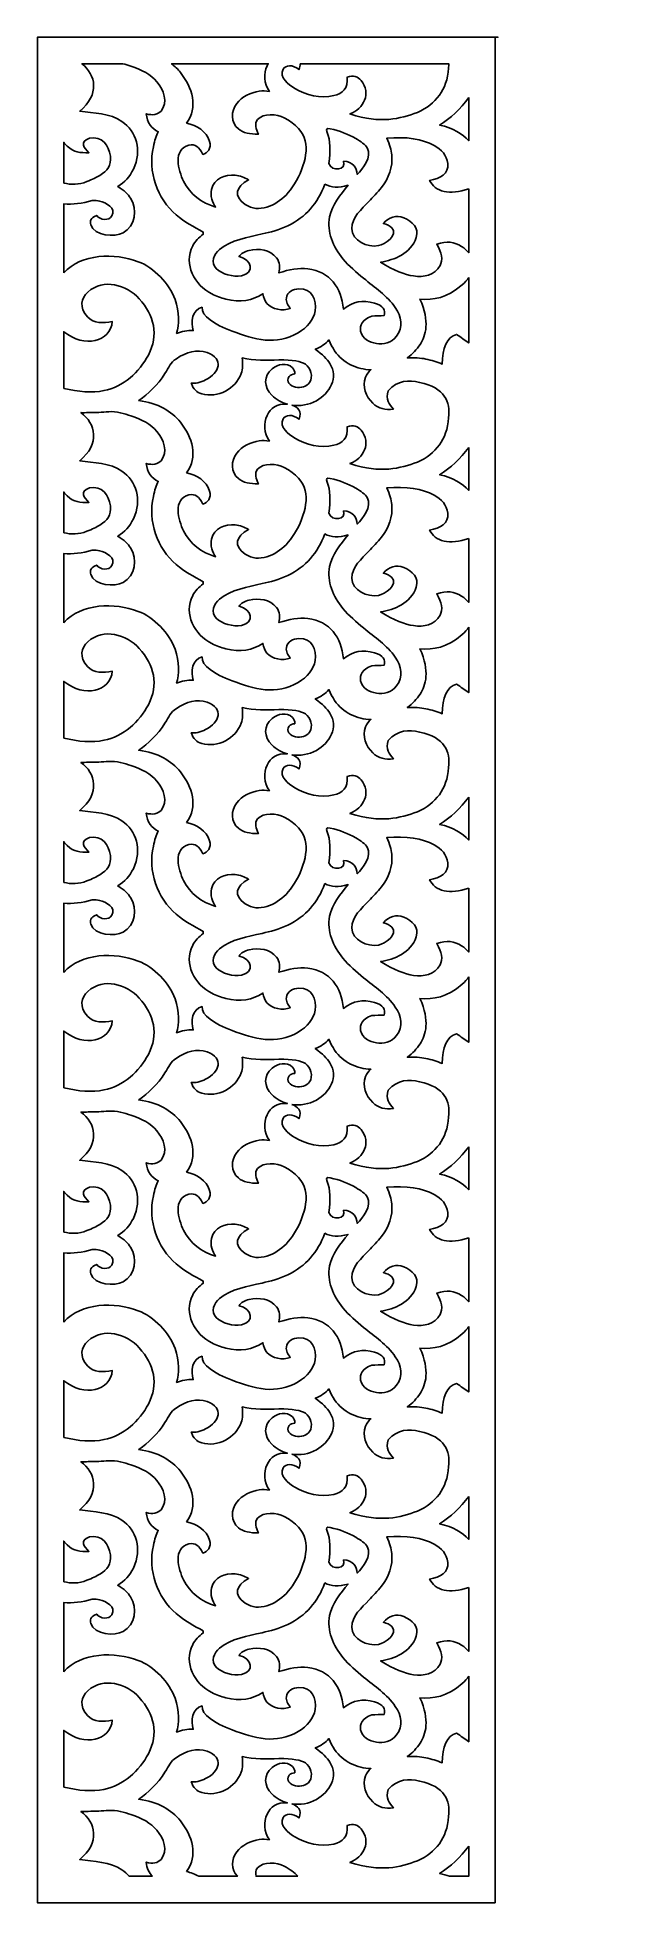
# Model space of a CAD drawing. Header units: centimetres. Extents: x -27 to -21.2, y -9 to 9.
import ezdxf

# ---------------------------------------------------------------- set-up
doc = ezdxf.new("R2010")
doc.units = ezdxf.units.CM
doc.header["$MEASUREMENT"] = 0
doc.layers.add('layer 1', color=7, linetype='Continuous')

msp = doc.modelspace()

# ---------------------------------------------------------------- linework, layer by layer
at = {"layer": 'layer 1', "color": 250}
for points, knots in [([(-22.58379, -9.00021), (-22.58379, -9.00021), (-22.58379, 9.00077), (-22.58379, 9.00077), (-22.58379, 9.00077), (-22.82773, 9.00077), (-21.23895, 9.00077), (-26.99913, 9.00077), (-26.99913, 9.00077), (-26.99913, 9.00077), (-26.99913, -9.00021), (-26.99913, -9.00021), (-26.99913, -9.00021), (-25.28055, -9.00021), (-23.36778, -9.00021), (-22.58379, -9.00021)], [0, 0, 0, 0, 0.2, 0.2, 0.2, 0.2, 0.4, 0.4, 0.4, 0.4, 0.6, 0.6, 0.6, 0.6, 1, 1, 1, 1]), ([(-26.7444, 6.72639), (-26.57057, 6.91698), (-26.25652, 6.92036), (-26.02605, 6.83543), (-26.02605, 6.83543), (-25.87657, 6.78035), (-25.72529, 6.62164), (-25.67103, 6.47153), (-25.67103, 6.47153), (-25.62681, 6.34916), (-25.63003, 6.2248), (-25.65578, 6.14409), (-25.65578, 6.14409), (-25.60522, 6.16212), (-25.55247, 6.17358), (-25.4949, 6.17059), (-25.4949, 6.17059), (-25.52172, 6.2518), (-25.50648, 6.37331), (-25.40973, 6.39582), (-25.40973, 6.39582), (-25.41643, 6.31033), (-25.29658, 6.23241), (-25.1207, 6.16561), (-25.1207, 6.16561), (-24.90692, 6.08441), (-24.697, 6.02155), (-24.48278, 6.15002), (-24.48278, 6.15002), (-24.39811, 6.2008), (-24.33548, 6.27446), (-24.31925, 6.36247), (-24.31925, 6.36247), (-24.30028, 6.46538), (-24.35522, 6.58129), (-24.47617, 6.57342), (-24.47617, 6.57342), (-24.5334, 6.56969), (-24.58767, 6.5465), (-24.59718, 6.48373), (-24.59718, 6.48373), (-24.60253, 6.44841), (-24.58402, 6.41607), (-24.5605, 6.38436), (-24.5605, 6.38436), (-24.63064, 6.35729), (-24.73617, 6.37326), (-24.7852, 6.43234), (-24.7852, 6.43234), (-24.8061, 6.45753), (-24.81769, 6.48946), (-24.82432, 6.52632), (-24.82432, 6.52632), (-24.92474, 6.46196), (-25.0411, 6.43741), (-25.18214, 6.47458), (-25.18214, 6.47458), (-25.22898, 6.48693), (-25.27475, 6.50313), (-25.31695, 6.52461), (-25.31695, 6.52461), (-25.47962, 6.6074), (-25.59474, 6.81224), (-25.50106, 6.98806), (-25.50106, 6.98806), (-25.47751, 7.03227), (-25.44208, 7.06997), (-25.39867, 7.10067), (-25.39867, 7.10067), (-25.39867, 7.10734), (-25.39867, 7.11401), (-25.39867, 7.12068), (-25.39867, 7.12068), (-25.49059, 7.16923), (-25.58113, 7.2197), (-25.65979, 7.28672), (-25.65979, 7.28672), (-25.84576, 7.44517), (-25.93464, 7.70496), (-25.88046, 7.94449), (-25.88046, 7.94449), (-25.8669, 8.00444), (-25.85306, 8.05276), (-25.83304, 8.0897), (-25.83304, 8.0897), (-25.89564, 8.11748), (-25.94376, 8.17669), (-25.94854, 8.26288), (-25.94854, 8.26288), (-25.88617, 8.24465), (-25.83665, 8.25498), (-25.80625, 8.28937), (-25.80625, 8.28937), (-25.73262, 8.3727), (-25.78304, 8.49783), (-25.84525, 8.57018), (-25.84525, 8.57018), (-25.90584, 8.64065), (-25.99156, 8.68959), (-26.09635, 8.72217), (-26.09635, 8.72217), (-26.12177, 8.73016), (-26.14817, 8.73879), (-26.17544, 8.74604), (-26.17544, 8.74604), (-26.17544, 8.74604), (-26.56997, 8.74604), (-26.56997, 8.74604), (-26.56997, 8.74604), (-26.43482, 8.64043), (-26.39489, 8.44831), (-26.59034, 8.28812), (-26.59034, 8.28812), (-26.4579, 8.2694), (-26.29507, 8.26729), (-26.18321, 8.18948), (-26.18321, 8.18948), (-26.04495, 8.09331), (-25.98501, 7.91314), (-26.07313, 7.72688), (-26.07313, 7.72688), (-26.10629, 7.65679), (-26.15742, 7.6021), (-26.22299, 7.55978), (-26.22299, 7.55978), (-26.16202, 7.52319), (-26.12323, 7.48591), (-26.09923, 7.44816), (-26.09923, 7.44816), (-26.0302, 7.33959), (-26.05399, 7.17995), (-26.17065, 7.11448), (-26.17065, 7.11448), (-26.2523, 7.06865), (-26.44883, 7.08318), (-26.48352, 7.19082), (-26.48352, 7.19082), (-26.49475, 7.22567), (-26.48634, 7.25664), (-26.42684, 7.28161), (-26.42684, 7.28161), (-26.39029, 7.23544), (-26.31035, 7.2284), (-26.28043, 7.27658), (-26.28043, 7.27658), (-26.23427, 7.35093), (-26.33987, 7.40742), (-26.39899, 7.4211), (-26.39899, 7.4211), (-26.42054, 7.42608), (-26.44428, 7.42832), (-26.47061, 7.42733), (-26.47061, 7.42733), (-26.56683, 7.39674), (-26.65738, 7.38698), (-26.7444, 7.39269), (-26.7444, 7.39269), (-26.7444, 7.39269), (-26.7444, 6.72639), (-26.7444, 6.72639)], [0, 0, 0, 0, 0.02439024, 0.02439024, 0.02439024, 0.02439024, 0.04878049, 0.04878049, 0.04878049, 0.04878049, 0.07317073, 0.07317073, 0.07317073, 0.07317073, 0.09756098, 0.09756098, 0.09756098, 0.09756098, 0.12195122, 0.12195122, 0.12195122, 0.12195122, 0.14634146, 0.14634146, 0.14634146, 0.14634146, 0.17073171, 0.17073171, 0.17073171, 0.17073171, 0.19512195, 0.19512195, 0.19512195, 0.19512195, 0.2195122, 0.2195122, 0.2195122, 0.2195122, 0.24390244, 0.24390244, 0.24390244, 0.24390244, 0.26829268, 0.26829268, 0.26829268, 0.26829268, 0.29268293, 0.29268293, 0.29268293, 0.29268293, 0.31707317, 0.31707317, 0.31707317, 0.31707317, 0.34146341, 0.34146341, 0.34146341, 0.34146341, 0.36585366, 0.36585366, 0.36585366, 0.36585366, 0.3902439, 0.3902439, 0.3902439, 0.3902439, 0.41463415, 0.41463415, 0.41463415, 0.41463415, 0.43902439, 0.43902439, 0.43902439, 0.43902439, 0.46341463, 0.46341463, 0.46341463, 0.46341463, 0.48780488, 0.48780488, 0.48780488, 0.48780488, 0.51219512, 0.51219512, 0.51219512, 0.51219512, 0.53658537, 0.53658537, 0.53658537, 0.53658537, 0.56097561, 0.56097561, 0.56097561, 0.56097561, 0.58536585, 0.58536585, 0.58536585, 0.58536585, 0.6097561, 0.6097561, 0.6097561, 0.6097561, 0.63414634, 0.63414634, 0.63414634, 0.63414634, 0.65853659, 0.65853659, 0.65853659, 0.65853659, 0.68292683, 0.68292683, 0.68292683, 0.68292683, 0.70731707, 0.70731707, 0.70731707, 0.70731707, 0.73170732, 0.73170732, 0.73170732, 0.73170732, 0.75609756, 0.75609756, 0.75609756, 0.75609756, 0.7804878, 0.7804878, 0.7804878, 0.7804878, 0.80487805, 0.80487805, 0.80487805, 0.80487805, 0.82926829, 0.82926829, 0.82926829, 0.82926829, 0.85365854, 0.85365854, 0.85365854, 0.85365854, 0.87804878, 0.87804878, 0.87804878, 0.87804878, 0.90243902, 0.90243902, 0.90243902, 0.90243902, 0.92682927, 0.92682927, 0.92682927, 0.92682927, 0.95121951, 0.95121951, 0.95121951, 0.95121951, 1, 1, 1, 1]), ([(-25.56161, 8.1714), (-25.46011, 8.15087), (-25.36786, 8.09389), (-25.3387, 7.99678), (-25.3387, 7.99678), (-25.31785, 7.92736), (-25.35682, 7.88438), (-25.40265, 7.87135), (-25.40265, 7.87135), (-25.43358, 7.93992), (-25.47895, 7.97388), (-25.53742, 7.95975), (-25.53742, 7.95975), (-25.6958, 7.92147), (-25.6391, 7.71378), (-25.58882, 7.61339), (-25.58882, 7.61339), (-25.5239, 7.4838), (-25.41878, 7.4027), (-25.27969, 7.36255), (-25.27969, 7.36255), (-25.31336, 7.40335), (-25.33212, 7.472), (-25.31948, 7.5337), (-25.31948, 7.5337), (-25.29805, 7.63828), (-25.18712, 7.67958), (-25.09095, 7.6704), (-25.09095, 7.6704), (-25.04628, 7.66614), (-25.00354, 7.65025), (-24.96236, 7.62504), (-24.96236, 7.62504), (-25.08401, 7.55631), (-25.11177, 7.47029), (-24.99505, 7.38853), (-24.99505, 7.38853), (-24.86587, 7.29804), (-24.69881, 7.37833), (-24.60102, 7.47865), (-24.60102, 7.47865), (-24.48721, 7.5954), (-24.37454, 7.83978), (-24.41654, 8.00205), (-24.41654, 8.00205), (-24.43812, 8.08543), (-24.49872, 8.16196), (-24.6204, 8.22495), (-24.6204, 8.22495), (-24.6896, 8.26077), (-24.8188, 8.27206), (-24.87613, 8.20677), (-24.87613, 8.20677), (-24.91064, 8.16748), (-24.88659, 8.11606), (-24.86769, 8.06571), (-24.86769, 8.06571), (-24.94879, 8.06445), (-25.01496, 8.07886), (-25.05927, 8.11623), (-25.05927, 8.11623), (-25.13246, 8.17796), (-25.13498, 8.28929), (-25.07665, 8.36194), (-25.07665, 8.36194), (-25.02431, 8.42712), (-24.94131, 8.46869), (-24.8594, 8.4806), (-24.8594, 8.4806), (-24.82659, 8.48537), (-24.79378, 8.48508), (-24.76096, 8.47884), (-24.76096, 8.47884), (-24.81534, 8.55585), (-24.81832, 8.65154), (-24.78438, 8.72462), (-24.78438, 8.72462), (-24.78095, 8.73201), (-24.77714, 8.73915), (-24.77297, 8.74604), (-24.77297, 8.74604), (-24.77297, 8.74604), (-25.70518, 8.74604), (-25.70518, 8.74604), (-25.70518, 8.74604), (-25.67297, 8.72074), (-25.64445, 8.69225), (-25.61926, 8.66089), (-25.61926, 8.66089), (-25.50353, 8.51677), (-25.44549, 8.32517), (-25.56161, 8.1714)], [0, 0, 0, 0, 0.04166667, 0.04166667, 0.04166667, 0.04166667, 0.08333333, 0.08333333, 0.08333333, 0.08333333, 0.125, 0.125, 0.125, 0.125, 0.16666667, 0.16666667, 0.16666667, 0.16666667, 0.20833333, 0.20833333, 0.20833333, 0.20833333, 0.25, 0.25, 0.25, 0.25, 0.29166667, 0.29166667, 0.29166667, 0.29166667, 0.33333333, 0.33333333, 0.33333333, 0.33333333, 0.375, 0.375, 0.375, 0.375, 0.41666667, 0.41666667, 0.41666667, 0.41666667, 0.45833333, 0.45833333, 0.45833333, 0.45833333, 0.5, 0.5, 0.5, 0.5, 0.54166667, 0.54166667, 0.54166667, 0.54166667, 0.58333333, 0.58333333, 0.58333333, 0.58333333, 0.625, 0.625, 0.625, 0.625, 0.66666667, 0.66666667, 0.66666667, 0.66666667, 0.70833333, 0.70833333, 0.70833333, 0.70833333, 0.75, 0.75, 0.75, 0.75, 0.79166667, 0.79166667, 0.79166667, 0.79166667, 0.83333333, 0.83333333, 0.83333333, 0.83333333, 0.875, 0.875, 0.875, 0.875, 0.91666667, 0.91666667, 0.91666667, 0.91666667, 1, 1, 1, 1]), ([(-24.46567, 8.74604), (-24.4638, 8.72978), (-24.46637, 8.71108), (-24.47462, 8.6897), (-24.47462, 8.6897), (-24.53755, 8.73968), (-24.60599, 8.73584), (-24.62993, 8.69258), (-24.62993, 8.69258), (-24.67222, 8.61614), (-24.57287, 8.5407), (-24.51725, 8.50686), (-24.51725, 8.50686), (-24.40699, 8.43975), (-24.26852, 8.41074), (-24.14149, 8.4378), (-24.14149, 8.4378), (-24.05237, 8.45678), (-24.00017, 8.50889), (-24.01108, 8.61764), (-24.01108, 8.61764), (-23.95209, 8.63836), (-23.90624, 8.61997), (-23.87614, 8.58315), (-23.87614, 8.58315), (-23.7766, 8.46137), (-23.85188, 8.31102), (-23.98432, 8.26085), (-23.98432, 8.26085), (-23.68143, 8.16279), (-23.50368, 8.21491), (-23.33318, 8.27572), (-23.33318, 8.27572), (-23.15668, 8.35774), (-23.04689, 8.49198), (-23.03461, 8.70252), (-23.03461, 8.70252), (-23.03287, 8.71729), (-23.03174, 8.7318), (-23.0313, 8.74604), (-23.0313, 8.74604), (-23.0313, 8.74604), (-24.46567, 8.74604), (-24.46567, 8.74604)], [0, 0, 0, 0, 0.08333333, 0.08333333, 0.08333333, 0.08333333, 0.16666667, 0.16666667, 0.16666667, 0.16666667, 0.25, 0.25, 0.25, 0.25, 0.33333333, 0.33333333, 0.33333333, 0.33333333, 0.41666667, 0.41666667, 0.41666667, 0.41666667, 0.5, 0.5, 0.5, 0.5, 0.58333333, 0.58333333, 0.58333333, 0.58333333, 0.66666667, 0.66666667, 0.66666667, 0.66666667, 0.75, 0.75, 0.75, 0.75, 0.83333333, 0.83333333, 0.83333333, 0.83333333, 1, 1, 1, 1]), ([(-22.83852, 8.41837), (-22.91896, 8.30534), (-23.01549, 8.22182), (-23.12044, 8.15374), (-23.12044, 8.15374), (-22.98673, 8.12568), (-22.90312, 8.06979), (-22.83852, 8.00333), (-22.83852, 8.00333), (-22.83852, 8.00333), (-22.83852, 8.41837), (-22.83852, 8.41837)], [0, 0, 0, 0, 0.25, 0.25, 0.25, 0.25, 0.5, 0.5, 0.5, 0.5, 1, 1, 1, 1]), ([(-24.04665, 7.80545), (-23.95892, 7.79941), (-23.91526, 7.74669), (-23.91412, 7.67829), (-23.91412, 7.67829), (-23.85796, 7.72895), (-23.77264, 7.8527), (-23.81459, 7.92905), (-23.81459, 7.92905), (-23.83611, 7.96819), (-23.88255, 7.99651), (-23.92769, 8.02338), (-23.92769, 8.02338), (-24.00259, 8.06796), (-24.08557, 8.09813), (-24.17448, 8.11753), (-24.17448, 8.11753), (-24.21136, 8.12558), (-24.21555, 8.11557), (-24.20319, 8.08315), (-24.20319, 8.08315), (-24.17372, 8.00584), (-24.17137, 7.90366), (-24.18815, 7.78396), (-24.18815, 7.78396), (-24.15944, 7.69811), (-24.01449, 7.71999), (-24.04665, 7.80545)], [0, 0, 0, 0, 0.125, 0.125, 0.125, 0.125, 0.25, 0.25, 0.25, 0.25, 0.375, 0.375, 0.375, 0.375, 0.5, 0.5, 0.5, 0.5, 0.625, 0.625, 0.625, 0.625, 0.75, 0.75, 0.75, 0.75, 1, 1, 1, 1]), ([(-26.7444, 7.59428), (-26.67362, 7.57798), (-26.59897, 7.576), (-26.52074, 7.60827), (-26.52074, 7.60827), (-26.46951, 7.62941), (-26.4281, 7.64879), (-26.39537, 7.6685), (-26.39537, 7.6685), (-26.32401, 7.7115), (-26.28363, 7.76592), (-26.29449, 7.85345), (-26.29449, 7.85345), (-26.30781, 7.96079), (-26.37839, 8.04902), (-26.49691, 8.02906), (-26.49691, 8.02906), (-26.59923, 7.98584), (-26.54561, 7.93612), (-26.50116, 7.88679), (-26.50116, 7.88679), (-26.58766, 7.88679), (-26.64394, 7.88563), (-26.7125, 7.95093), (-26.7125, 7.95093), (-26.72328, 7.9612), (-26.73392, 7.97321), (-26.7444, 7.98745), (-26.7444, 7.98745), (-26.7444, 7.98745), (-26.7444, 7.59428), (-26.7444, 7.59428)], [0, 0, 0, 0, 0.11111111, 0.11111111, 0.11111111, 0.11111111, 0.22222222, 0.22222222, 0.22222222, 0.22222222, 0.33333333, 0.33333333, 0.33333333, 0.33333333, 0.44444444, 0.44444444, 0.44444444, 0.44444444, 0.55555556, 0.55555556, 0.55555556, 0.55555556, 0.66666667, 0.66666667, 0.66666667, 0.66666667, 0.77777778, 0.77777778, 0.77777778, 0.77777778, 1, 1, 1, 1]), ([(-22.83852, 7.54005), (-23.02358, 7.47305), (-23.16366, 7.51037), (-23.21683, 7.62036), (-23.21683, 7.62036), (-23.10759, 7.63484), (-23.03247, 7.68903), (-23.04171, 7.78166), (-23.04171, 7.78166), (-23.05013, 7.86602), (-23.10175, 7.91574), (-23.17206, 7.95607), (-23.17206, 7.95607), (-23.28484, 8.02076), (-23.44378, 8.04396), (-23.63042, 8.02719), (-23.63042, 8.02719), (-23.60056, 7.96381), (-23.58633, 7.9116), (-23.58158, 7.86616), (-23.58158, 7.86616), (-23.56943, 7.74987), (-23.60906, 7.63975), (-23.68059, 7.55159), (-23.68059, 7.55159), (-23.71974, 7.50334), (-23.76176, 7.45905), (-23.80298, 7.416), (-23.80298, 7.416), (-23.86905, 7.34699), (-23.96858, 7.26027), (-23.96642, 7.1568), (-23.96642, 7.1568), (-23.96385, 7.03437), (-23.81688, 6.97075), (-23.70919, 6.99016), (-23.70919, 6.99016), (-23.64806, 7.00118), (-23.51743, 7.09225), (-23.57924, 7.16197), (-23.57924, 7.16197), (-23.59755, 7.18261), (-23.62827, 7.19423), (-23.6616, 7.20395), (-23.6616, 7.20395), (-23.60757, 7.26526), (-23.5408, 7.28877), (-23.46588, 7.25842), (-23.46588, 7.25842), (-23.38316, 7.22489), (-23.31413, 7.16225), (-23.34514, 7.07), (-23.34514, 7.07), (-23.39895, 6.90988), (-23.55738, 6.85407), (-23.68966, 6.82975), (-23.68966, 6.82975), (-23.56086, 6.75086), (-23.45663, 6.7102), (-23.3704, 6.69754), (-23.3704, 6.69754), (-23.27428, 6.68343), (-23.16509, 6.70261), (-23.11557, 6.79747), (-23.11557, 6.79747), (-23.08662, 6.85294), (-23.09712, 6.92191), (-23.14708, 7.00438), (-23.14708, 7.00438), (-23.05076, 7.04105), (-22.97513, 7.02392), (-22.90884, 6.98255), (-22.90884, 6.98255), (-22.87938, 6.96417), (-22.85611, 6.94393), (-22.83852, 6.92244), (-22.83852, 6.92244), (-22.83852, 6.92244), (-22.83852, 7.54005), (-22.83852, 7.54005)], [0, 0, 0, 0, 0.04761905, 0.04761905, 0.04761905, 0.04761905, 0.0952381, 0.0952381, 0.0952381, 0.0952381, 0.14285714, 0.14285714, 0.14285714, 0.14285714, 0.19047619, 0.19047619, 0.19047619, 0.19047619, 0.23809524, 0.23809524, 0.23809524, 0.23809524, 0.28571429, 0.28571429, 0.28571429, 0.28571429, 0.33333333, 0.33333333, 0.33333333, 0.33333333, 0.38095238, 0.38095238, 0.38095238, 0.38095238, 0.42857143, 0.42857143, 0.42857143, 0.42857143, 0.47619048, 0.47619048, 0.47619048, 0.47619048, 0.52380952, 0.52380952, 0.52380952, 0.52380952, 0.57142857, 0.57142857, 0.57142857, 0.57142857, 0.61904762, 0.61904762, 0.61904762, 0.61904762, 0.66666667, 0.66666667, 0.66666667, 0.66666667, 0.71428571, 0.71428571, 0.71428571, 0.71428571, 0.76190476, 0.76190476, 0.76190476, 0.76190476, 0.80952381, 0.80952381, 0.80952381, 0.80952381, 0.85714286, 0.85714286, 0.85714286, 0.85714286, 0.9047619, 0.9047619, 0.9047619, 0.9047619, 1, 1, 1, 1]), ([(-24.22524, 7.5831), (-24.16742, 7.55125), (-24.09544, 7.54394), (-24.00276, 7.57251), (-24.00276, 7.57251), (-24.07373, 7.48163), (-24.15922, 7.38423), (-24.18108, 7.26746), (-24.18108, 7.26746), (-24.2078, 7.12479), (-24.14814, 6.98016), (-24.05193, 6.8636), (-24.05193, 6.8636), (-23.99444, 6.79394), (-23.92532, 6.73325), (-23.85303, 6.67502), (-23.85303, 6.67502), (-23.74528, 6.58822), (-23.62604, 6.50768), (-23.54694, 6.39194), (-23.54694, 6.39194), (-23.48731, 6.30469), (-23.46942, 6.20563), (-23.53449, 6.11693), (-23.53449, 6.11693), (-23.58385, 6.04964), (-23.66348, 6.03667), (-23.72992, 6.04674), (-23.72992, 6.04674), (-23.79743, 6.05696), (-23.86564, 6.09338), (-23.88155, 6.16581), (-23.88155, 6.16581), (-23.89348, 6.22007), (-23.86502, 6.27888), (-23.77249, 6.31046), (-23.77249, 6.31046), (-23.73335, 6.31188), (-23.69421, 6.3133), (-23.65507, 6.31473), (-23.65507, 6.31473), (-23.6394, 6.36615), (-23.66346, 6.41314), (-23.74716, 6.43564), (-23.74716, 6.43564), (-23.86538, 6.4674), (-23.95213, 6.45206), (-24.04789, 6.37877), (-24.04789, 6.37877), (-24.06927, 6.58472), (-24.17357, 6.74039), (-24.3906, 6.76638), (-24.3906, 6.76638), (-24.47767, 6.77681), (-24.57131, 6.76099), (-24.66955, 6.72679), (-24.66955, 6.72679), (-24.6606, 6.77798), (-24.65899, 6.82794), (-24.69226, 6.87208), (-24.69226, 6.87208), (-24.75342, 6.95324), (-24.86365, 6.96414), (-24.95661, 6.94414), (-24.95661, 6.94414), (-25.00324, 6.93412), (-25.03471, 6.91339), (-25.05403, 6.88408), (-25.05403, 6.88408), (-24.92634, 6.85495), (-24.89996, 6.72616), (-25.0315, 6.69948), (-25.0315, 6.69948), (-25.10566, 6.68445), (-25.22147, 6.71536), (-25.27494, 6.76942), (-25.27494, 6.76942), (-25.33121, 6.82633), (-25.29724, 6.90879), (-25.24216, 6.95356), (-25.24216, 6.95356), (-25.13156, 7.04345), (-24.96789, 7.07267), (-24.83195, 7.1028), (-24.83195, 7.1028), (-24.75301, 7.1203), (-24.66818, 7.14261), (-24.58332, 7.18275), (-24.58332, 7.18275), (-24.40729, 7.26601), (-24.29757, 7.40072), (-24.22524, 7.5831)], [0, 0, 0, 0, 0.04166667, 0.04166667, 0.04166667, 0.04166667, 0.08333333, 0.08333333, 0.08333333, 0.08333333, 0.125, 0.125, 0.125, 0.125, 0.16666667, 0.16666667, 0.16666667, 0.16666667, 0.20833333, 0.20833333, 0.20833333, 0.20833333, 0.25, 0.25, 0.25, 0.25, 0.29166667, 0.29166667, 0.29166667, 0.29166667, 0.33333333, 0.33333333, 0.33333333, 0.33333333, 0.375, 0.375, 0.375, 0.375, 0.41666667, 0.41666667, 0.41666667, 0.41666667, 0.45833333, 0.45833333, 0.45833333, 0.45833333, 0.5, 0.5, 0.5, 0.5, 0.54166667, 0.54166667, 0.54166667, 0.54166667, 0.58333333, 0.58333333, 0.58333333, 0.58333333, 0.625, 0.625, 0.625, 0.625, 0.66666667, 0.66666667, 0.66666667, 0.66666667, 0.70833333, 0.70833333, 0.70833333, 0.70833333, 0.75, 0.75, 0.75, 0.75, 0.79166667, 0.79166667, 0.79166667, 0.79166667, 0.83333333, 0.83333333, 0.83333333, 0.83333333, 0.875, 0.875, 0.875, 0.875, 0.91666667, 0.91666667, 0.91666667, 0.91666667, 1, 1, 1, 1]), ([(-26.7444, 5.61335), (-26.6016, 5.57743), (-26.47146, 5.56809), (-26.35684, 5.5911), (-26.35684, 5.5911), (-26.17196, 5.62821), (-26.01404, 5.77006), (-25.92819, 5.93463), (-25.92819, 5.93463), (-25.82662, 6.12933), (-25.87065, 6.31648), (-26.01652, 6.47712), (-26.01652, 6.47712), (-26.13976, 6.61284), (-26.36011, 6.67802), (-26.51167, 6.54294), (-26.51167, 6.54294), (-26.57832, 6.48354), (-26.59849, 6.39444), (-26.51514, 6.30211), (-26.51514, 6.30211), (-26.45389, 6.23426), (-26.36558, 6.2446), (-26.27612, 6.25826), (-26.27612, 6.25826), (-26.29465, 6.06097), (-26.54272, 5.99958), (-26.7444, 6.15906), (-26.7444, 6.15906), (-26.7444, 6.15906), (-26.7444, 5.61335), (-26.7444, 5.61335)], [0, 0, 0, 0, 0.11111111, 0.11111111, 0.11111111, 0.11111111, 0.22222222, 0.22222222, 0.22222222, 0.22222222, 0.33333333, 0.33333333, 0.33333333, 0.33333333, 0.44444444, 0.44444444, 0.44444444, 0.44444444, 0.55555556, 0.55555556, 0.55555556, 0.55555556, 0.66666667, 0.66666667, 0.66666667, 0.66666667, 0.77777778, 0.77777778, 0.77777778, 0.77777778, 1, 1, 1, 1]), ([(-22.83852, 6.68314), (-22.85544, 6.65824), (-22.87709, 6.63416), (-22.90294, 6.61163), (-22.90294, 6.61163), (-23.0488, 6.4845), (-23.18117, 6.46258), (-23.30923, 6.47426), (-23.30923, 6.47426), (-23.21201, 6.25432), (-23.25278, 6.12345), (-23.30792, 6.03713), (-23.30792, 6.03713), (-23.33946, 5.98774), (-23.38203, 5.94376), (-23.43145, 5.90714), (-23.43145, 5.90714), (-23.36408, 5.91062), (-23.30097, 5.90638), (-23.25361, 5.89619), (-23.25361, 5.89619), (-23.19785, 5.88419), (-23.14415, 5.8669), (-23.09523, 5.84756), (-23.09523, 5.84756), (-23.0893, 5.99895), (-23.05435, 6.11018), (-22.95557, 6.13303), (-22.95557, 6.13303), (-22.91656, 6.10572), (-22.87754, 6.0784), (-22.83852, 6.05109), (-22.83852, 6.05109), (-22.83852, 6.05109), (-22.83852, 6.68314), (-22.83852, 6.68314)], [0, 0, 0, 0, 0.1, 0.1, 0.1, 0.1, 0.2, 0.2, 0.2, 0.2, 0.3, 0.3, 0.3, 0.3, 0.4, 0.4, 0.4, 0.4, 0.5, 0.5, 0.5, 0.5, 0.6, 0.6, 0.6, 0.6, 0.7, 0.7, 0.7, 0.7, 0.8, 0.8, 0.8, 0.8, 1, 1, 1, 1]), ([(-25.56161, 4.79703), (-25.46011, 4.7765), (-25.36786, 4.71952), (-25.3387, 4.62241), (-25.3387, 4.62241), (-25.31785, 4.55299), (-25.35682, 4.51001), (-25.40265, 4.49699), (-25.40265, 4.49699), (-25.43358, 4.56556), (-25.47895, 4.59951), (-25.53742, 4.58538), (-25.53742, 4.58538), (-25.6958, 4.5471), (-25.6391, 4.33941), (-25.58882, 4.23903), (-25.58882, 4.23903), (-25.5239, 4.10943), (-25.41878, 4.02833), (-25.27969, 3.98818), (-25.27969, 3.98818), (-25.31336, 4.02899), (-25.33212, 4.09763), (-25.31948, 4.15933), (-25.31948, 4.15933), (-25.29805, 4.26392), (-25.18712, 4.30521), (-25.09095, 4.29603), (-25.09095, 4.29603), (-25.04628, 4.29177), (-25.00354, 4.27588), (-24.96236, 4.25067), (-24.96236, 4.25067), (-25.08401, 4.18194), (-25.11177, 4.09592), (-24.99505, 4.01416), (-24.99505, 4.01416), (-24.86587, 3.92368), (-24.69881, 4.00396), (-24.60102, 4.10428), (-24.60102, 4.10428), (-24.48721, 4.22104), (-24.37454, 4.46541), (-24.41654, 4.62768), (-24.41654, 4.62768), (-24.43812, 4.71107), (-24.49872, 4.78759), (-24.6204, 4.85058), (-24.6204, 4.85058), (-24.6896, 4.88641), (-24.8188, 4.89769), (-24.87613, 4.8324), (-24.87613, 4.8324), (-24.91064, 4.79311), (-24.88659, 4.74169), (-24.86769, 4.69134), (-24.86769, 4.69134), (-24.94879, 4.69008), (-25.01496, 4.70449), (-25.05927, 4.74186), (-25.05927, 4.74186), (-25.13246, 4.80359), (-25.13498, 4.91492), (-25.07665, 4.98757), (-25.07665, 4.98757), (-25.02431, 5.05275), (-24.94131, 5.09432), (-24.8594, 5.10623), (-24.8594, 5.10623), (-24.82659, 5.111), (-24.79378, 5.11071), (-24.76096, 5.10447), (-24.76096, 5.10447), (-24.81534, 5.18149), (-24.81832, 5.27717), (-24.78438, 5.35025), (-24.78438, 5.35025), (-24.75174, 5.42054), (-24.68496, 5.46993), (-24.59691, 5.46172), (-24.59691, 5.46172), (-24.59398, 5.46144), (-24.59106, 5.46112), (-24.58814, 5.46075), (-24.58814, 5.46075), (-24.64418, 5.4762), (-24.6961, 5.50489), (-24.73668, 5.54678), (-24.73668, 5.54678), (-24.81361, 5.6262), (-24.82292, 5.7295), (-24.73339, 5.80293), (-24.73339, 5.80293), (-24.67798, 5.84836), (-24.59573, 5.8659), (-24.53921, 5.81227), (-24.53921, 5.81227), (-24.5224, 5.79632), (-24.51489, 5.77615), (-24.51668, 5.75175), (-24.51668, 5.75175), (-24.53848, 5.74853), (-24.55879, 5.74213), (-24.57061, 5.7281), (-24.57061, 5.7281), (-24.61206, 5.67888), (-24.55469, 5.63582), (-24.51023, 5.62567), (-24.51023, 5.62567), (-24.45866, 5.61389), (-24.40119, 5.62911), (-24.37345, 5.66937), (-24.37345, 5.66937), (-24.33733, 5.72178), (-24.36161, 5.81433), (-24.41459, 5.84646), (-24.41459, 5.84646), (-24.45712, 5.87225), (-24.53346, 5.88892), (-24.67185, 5.88881), (-24.67185, 5.88881), (-24.78908, 5.88004), (-24.90631, 5.88184), (-25.02355, 5.90691), (-25.02355, 5.90691), (-25.01472, 5.84791), (-25.01938, 5.79941), (-25.03319, 5.75802), (-25.03319, 5.75802), (-25.08341, 5.60747), (-25.26129, 5.51608), (-25.41407, 5.56032), (-25.41407, 5.56032), (-25.46082, 5.57385), (-25.49658, 5.60583), (-25.51505, 5.66408), (-25.51505, 5.66408), (-25.47952, 5.65868), (-25.42539, 5.6695), (-25.37663, 5.69431), (-25.37663, 5.69431), (-25.24086, 5.76338), (-25.1949, 5.89791), (-25.36298, 5.95846), (-25.36298, 5.95846), (-25.46118, 5.99384), (-25.55938, 5.96514), (-25.65758, 5.89935), (-25.65758, 5.89935), (-25.7208, 5.85699), (-25.72806, 5.81905), (-25.76817, 5.75612), (-25.76817, 5.75612), (-25.84105, 5.64177), (-25.92786, 5.56126), (-26.02083, 5.49569), (-26.02083, 5.49569), (-25.83546, 5.47052), (-25.70717, 5.39598), (-25.61926, 5.28652), (-25.61926, 5.28652), (-25.50353, 5.1424), (-25.44549, 4.9508), (-25.56161, 4.79703)], [0, 0, 0, 0, 0.02380952, 0.02380952, 0.02380952, 0.02380952, 0.04761905, 0.04761905, 0.04761905, 0.04761905, 0.07142857, 0.07142857, 0.07142857, 0.07142857, 0.0952381, 0.0952381, 0.0952381, 0.0952381, 0.11904762, 0.11904762, 0.11904762, 0.11904762, 0.14285714, 0.14285714, 0.14285714, 0.14285714, 0.16666667, 0.16666667, 0.16666667, 0.16666667, 0.19047619, 0.19047619, 0.19047619, 0.19047619, 0.21428571, 0.21428571, 0.21428571, 0.21428571, 0.23809524, 0.23809524, 0.23809524, 0.23809524, 0.26190476, 0.26190476, 0.26190476, 0.26190476, 0.28571429, 0.28571429, 0.28571429, 0.28571429, 0.30952381, 0.30952381, 0.30952381, 0.30952381, 0.33333333, 0.33333333, 0.33333333, 0.33333333, 0.35714286, 0.35714286, 0.35714286, 0.35714286, 0.38095238, 0.38095238, 0.38095238, 0.38095238, 0.4047619, 0.4047619, 0.4047619, 0.4047619, 0.42857143, 0.42857143, 0.42857143, 0.42857143, 0.45238095, 0.45238095, 0.45238095, 0.45238095, 0.47619048, 0.47619048, 0.47619048, 0.47619048, 0.5, 0.5, 0.5, 0.5, 0.52380952, 0.52380952, 0.52380952, 0.52380952, 0.54761905, 0.54761905, 0.54761905, 0.54761905, 0.57142857, 0.57142857, 0.57142857, 0.57142857, 0.5952381, 0.5952381, 0.5952381, 0.5952381, 0.61904762, 0.61904762, 0.61904762, 0.61904762, 0.64285714, 0.64285714, 0.64285714, 0.64285714, 0.66666667, 0.66666667, 0.66666667, 0.66666667, 0.69047619, 0.69047619, 0.69047619, 0.69047619, 0.71428571, 0.71428571, 0.71428571, 0.71428571, 0.73809524, 0.73809524, 0.73809524, 0.73809524, 0.76190476, 0.76190476, 0.76190476, 0.76190476, 0.78571429, 0.78571429, 0.78571429, 0.78571429, 0.80952381, 0.80952381, 0.80952381, 0.80952381, 0.83333333, 0.83333333, 0.83333333, 0.83333333, 0.85714286, 0.85714286, 0.85714286, 0.85714286, 0.88095238, 0.88095238, 0.88095238, 0.88095238, 0.9047619, 0.9047619, 0.9047619, 0.9047619, 0.92857143, 0.92857143, 0.92857143, 0.92857143, 0.95238095, 0.95238095, 0.95238095, 0.95238095, 1, 1, 1, 1]), ([(-24.54571, 5.45169), (-24.4875, 5.43332), (-24.44538, 5.39112), (-24.47462, 5.31533), (-24.47462, 5.31533), (-24.53755, 5.36531), (-24.60599, 5.36147), (-24.62993, 5.31821), (-24.62993, 5.31821), (-24.67222, 5.24177), (-24.57287, 5.16633), (-24.51725, 5.13249), (-24.51725, 5.13249), (-24.40699, 5.06538), (-24.26852, 5.03637), (-24.14149, 5.06343), (-24.14149, 5.06343), (-24.05237, 5.08241), (-24.00017, 5.13452), (-24.01108, 5.24327), (-24.01108, 5.24327), (-23.95209, 5.26399), (-23.90624, 5.2456), (-23.87614, 5.20878), (-23.87614, 5.20878), (-23.7766, 5.087), (-23.85188, 4.93665), (-23.98432, 4.88648), (-23.98432, 4.88648), (-23.68143, 4.78842), (-23.50368, 4.84054), (-23.33318, 4.90135), (-23.33318, 4.90135), (-23.15668, 4.98337), (-23.04689, 5.11761), (-23.03461, 5.32816), (-23.03461, 5.32816), (-23.01585, 5.48732), (-23.0673, 5.61801), (-23.31286, 5.67001), (-23.31286, 5.67001), (-23.41981, 5.69975), (-23.52229, 5.68931), (-23.61496, 5.59051), (-23.61496, 5.59051), (-23.646, 5.50434), (-23.60347, 5.46022), (-23.56527, 5.41362), (-23.56527, 5.41362), (-23.64271, 5.40135), (-23.7099, 5.4171), (-23.76383, 5.46915), (-23.76383, 5.46915), (-23.83048, 5.53349), (-23.8699, 5.63051), (-23.83314, 5.72054), (-23.83314, 5.72054), (-23.82209, 5.74762), (-23.80453, 5.77134), (-23.78217, 5.79198), (-23.78217, 5.79198), (-23.81586, 5.7928), (-23.84907, 5.79719), (-23.88108, 5.8055), (-23.88108, 5.8055), (-24.01776, 5.84099), (-24.12569, 5.92293), (-24.18692, 6.0803), (-24.18692, 6.0803), (-24.22252, 6.04197), (-24.26591, 6.01144), (-24.3187, 5.9903), (-24.3187, 5.9903), (-24.24885, 5.94121), (-24.2049, 5.89629), (-24.17854, 5.85421), (-24.17854, 5.85421), (-24.09096, 5.71446), (-24.18028, 5.567), (-24.30856, 5.49334), (-24.30856, 5.49334), (-24.37874, 5.45305), (-24.46452, 5.43921), (-24.54571, 5.45169)], [0, 0, 0, 0, 0.04545455, 0.04545455, 0.04545455, 0.04545455, 0.09090909, 0.09090909, 0.09090909, 0.09090909, 0.13636364, 0.13636364, 0.13636364, 0.13636364, 0.18181818, 0.18181818, 0.18181818, 0.18181818, 0.22727273, 0.22727273, 0.22727273, 0.22727273, 0.27272727, 0.27272727, 0.27272727, 0.27272727, 0.31818182, 0.31818182, 0.31818182, 0.31818182, 0.36363636, 0.36363636, 0.36363636, 0.36363636, 0.40909091, 0.40909091, 0.40909091, 0.40909091, 0.45454545, 0.45454545, 0.45454545, 0.45454545, 0.5, 0.5, 0.5, 0.5, 0.54545455, 0.54545455, 0.54545455, 0.54545455, 0.59090909, 0.59090909, 0.59090909, 0.59090909, 0.63636364, 0.63636364, 0.63636364, 0.63636364, 0.68181818, 0.68181818, 0.68181818, 0.68181818, 0.72727273, 0.72727273, 0.72727273, 0.72727273, 0.77272727, 0.77272727, 0.77272727, 0.77272727, 0.81818182, 0.81818182, 0.81818182, 0.81818182, 0.86363636, 0.86363636, 0.86363636, 0.86363636, 0.90909091, 0.90909091, 0.90909091, 0.90909091, 1, 1, 1, 1]), ([(-26.7444, 3.35202), (-26.57057, 3.54261), (-26.25652, 3.54599), (-26.02605, 3.46106), (-26.02605, 3.46106), (-25.87657, 3.40598), (-25.72529, 3.24727), (-25.67103, 3.09716), (-25.67103, 3.09716), (-25.62681, 2.97479), (-25.63003, 2.85043), (-25.65578, 2.76972), (-25.65578, 2.76972), (-25.60522, 2.78775), (-25.55247, 2.79921), (-25.4949, 2.79622), (-25.4949, 2.79622), (-25.52172, 2.87743), (-25.50648, 2.99894), (-25.40973, 3.02145), (-25.40973, 3.02145), (-25.41643, 2.93597), (-25.29658, 2.85804), (-25.1207, 2.79124), (-25.1207, 2.79124), (-24.90692, 2.71005), (-24.697, 2.64718), (-24.48278, 2.77565), (-24.48278, 2.77565), (-24.39811, 2.82643), (-24.33548, 2.90009), (-24.31925, 2.9881), (-24.31925, 2.9881), (-24.30028, 3.09101), (-24.35522, 3.20692), (-24.47617, 3.19905), (-24.47617, 3.19905), (-24.5334, 3.19533), (-24.58767, 3.17214), (-24.59718, 3.10936), (-24.59718, 3.10936), (-24.60253, 3.07404), (-24.58402, 3.0417), (-24.5605, 3.00999), (-24.5605, 3.00999), (-24.63064, 2.98292), (-24.73617, 2.99889), (-24.7852, 3.05798), (-24.7852, 3.05798), (-24.8061, 3.08316), (-24.81769, 3.11509), (-24.82432, 3.15195), (-24.82432, 3.15195), (-24.92474, 3.08759), (-25.0411, 3.06304), (-25.18214, 3.10022), (-25.18214, 3.10022), (-25.22898, 3.11256), (-25.27475, 3.12876), (-25.31695, 3.15024), (-25.31695, 3.15024), (-25.47962, 3.23303), (-25.59474, 3.43788), (-25.50106, 3.61369), (-25.50106, 3.61369), (-25.47751, 3.6579), (-25.44208, 3.6956), (-25.39867, 3.7263), (-25.39867, 3.7263), (-25.39867, 3.73297), (-25.39867, 3.73964), (-25.39867, 3.74631), (-25.39867, 3.74631), (-25.49059, 3.79486), (-25.58113, 3.84534), (-25.65979, 3.91235), (-25.65979, 3.91235), (-25.84576, 4.0708), (-25.93464, 4.33059), (-25.88046, 4.57012), (-25.88046, 4.57012), (-25.8669, 4.63007), (-25.85306, 4.67839), (-25.83304, 4.71533), (-25.83304, 4.71533), (-25.89564, 4.74311), (-25.94376, 4.80233), (-25.94854, 4.88851), (-25.94854, 4.88851), (-25.88617, 4.87028), (-25.83665, 4.88061), (-25.80625, 4.915), (-25.80625, 4.915), (-25.73262, 4.99833), (-25.78304, 5.12346), (-25.84525, 5.19581), (-25.84525, 5.19581), (-25.90584, 5.26628), (-25.99156, 5.31522), (-26.09635, 5.3478), (-26.09635, 5.3478), (-26.16171, 5.36833), (-26.23354, 5.3932), (-26.30993, 5.3875), (-26.30993, 5.3875), (-26.37365, 5.38275), (-26.44043, 5.37978), (-26.509, 5.37885), (-26.509, 5.37885), (-26.53218, 5.37853), (-26.55558, 5.37845), (-26.57912, 5.37861), (-26.57912, 5.37861), (-26.4367, 5.27465), (-26.39054, 5.07751), (-26.59034, 4.91375), (-26.59034, 4.91375), (-26.4579, 4.89503), (-26.29507, 4.89292), (-26.18321, 4.81511), (-26.18321, 4.81511), (-26.04495, 4.71894), (-25.98501, 4.53878), (-26.07313, 4.35251), (-26.07313, 4.35251), (-26.10629, 4.28242), (-26.15742, 4.22773), (-26.22299, 4.18541), (-26.22299, 4.18541), (-26.16202, 4.14882), (-26.12323, 4.11154), (-26.09923, 4.07379), (-26.09923, 4.07379), (-26.0302, 3.96522), (-26.05399, 3.80559), (-26.17065, 3.74011), (-26.17065, 3.74011), (-26.2523, 3.69428), (-26.44883, 3.70881), (-26.48352, 3.81645), (-26.48352, 3.81645), (-26.49475, 3.8513), (-26.48634, 3.88228), (-26.42684, 3.90724), (-26.42684, 3.90724), (-26.39029, 3.86107), (-26.31035, 3.85403), (-26.28043, 3.90221), (-26.28043, 3.90221), (-26.23427, 3.97657), (-26.33987, 4.03305), (-26.39899, 4.04673), (-26.39899, 4.04673), (-26.42054, 4.05171), (-26.44428, 4.05395), (-26.47061, 4.05296), (-26.47061, 4.05296), (-26.56683, 4.02237), (-26.65738, 4.01261), (-26.7444, 4.01832), (-26.7444, 4.01832), (-26.7444, 4.01832), (-26.7444, 3.35202), (-26.7444, 3.35202)], [0, 0, 0, 0, 0.02380952, 0.02380952, 0.02380952, 0.02380952, 0.04761905, 0.04761905, 0.04761905, 0.04761905, 0.07142857, 0.07142857, 0.07142857, 0.07142857, 0.0952381, 0.0952381, 0.0952381, 0.0952381, 0.11904762, 0.11904762, 0.11904762, 0.11904762, 0.14285714, 0.14285714, 0.14285714, 0.14285714, 0.16666667, 0.16666667, 0.16666667, 0.16666667, 0.19047619, 0.19047619, 0.19047619, 0.19047619, 0.21428571, 0.21428571, 0.21428571, 0.21428571, 0.23809524, 0.23809524, 0.23809524, 0.23809524, 0.26190476, 0.26190476, 0.26190476, 0.26190476, 0.28571429, 0.28571429, 0.28571429, 0.28571429, 0.30952381, 0.30952381, 0.30952381, 0.30952381, 0.33333333, 0.33333333, 0.33333333, 0.33333333, 0.35714286, 0.35714286, 0.35714286, 0.35714286, 0.38095238, 0.38095238, 0.38095238, 0.38095238, 0.4047619, 0.4047619, 0.4047619, 0.4047619, 0.42857143, 0.42857143, 0.42857143, 0.42857143, 0.45238095, 0.45238095, 0.45238095, 0.45238095, 0.47619048, 0.47619048, 0.47619048, 0.47619048, 0.5, 0.5, 0.5, 0.5, 0.52380952, 0.52380952, 0.52380952, 0.52380952, 0.54761905, 0.54761905, 0.54761905, 0.54761905, 0.57142857, 0.57142857, 0.57142857, 0.57142857, 0.5952381, 0.5952381, 0.5952381, 0.5952381, 0.61904762, 0.61904762, 0.61904762, 0.61904762, 0.64285714, 0.64285714, 0.64285714, 0.64285714, 0.66666667, 0.66666667, 0.66666667, 0.66666667, 0.69047619, 0.69047619, 0.69047619, 0.69047619, 0.71428571, 0.71428571, 0.71428571, 0.71428571, 0.73809524, 0.73809524, 0.73809524, 0.73809524, 0.76190476, 0.76190476, 0.76190476, 0.76190476, 0.78571429, 0.78571429, 0.78571429, 0.78571429, 0.80952381, 0.80952381, 0.80952381, 0.80952381, 0.83333333, 0.83333333, 0.83333333, 0.83333333, 0.85714286, 0.85714286, 0.85714286, 0.85714286, 0.88095238, 0.88095238, 0.88095238, 0.88095238, 0.9047619, 0.9047619, 0.9047619, 0.9047619, 0.92857143, 0.92857143, 0.92857143, 0.92857143, 0.95238095, 0.95238095, 0.95238095, 0.95238095, 1, 1, 1, 1]), ([(-22.83852, 5.044), (-22.91896, 4.93097), (-23.01549, 4.84745), (-23.12044, 4.77937), (-23.12044, 4.77937), (-22.98673, 4.75131), (-22.90312, 4.69542), (-22.83852, 4.62896), (-22.83852, 4.62896), (-22.83852, 4.62896), (-22.83852, 5.044), (-22.83852, 5.044)], [0, 0, 0, 0, 0.25, 0.25, 0.25, 0.25, 0.5, 0.5, 0.5, 0.5, 1, 1, 1, 1]), ([(-24.04665, 4.43108), (-23.95892, 4.42504), (-23.91526, 4.37233), (-23.91412, 4.30392), (-23.91412, 4.30392), (-23.85796, 4.35458), (-23.77264, 4.47833), (-23.81459, 4.55468), (-23.81459, 4.55468), (-23.83611, 4.59383), (-23.88255, 4.62214), (-23.92769, 4.64901), (-23.92769, 4.64901), (-24.00259, 4.69359), (-24.08557, 4.72376), (-24.17448, 4.74316), (-24.17448, 4.74316), (-24.21136, 4.75121), (-24.21555, 4.7412), (-24.20319, 4.70879), (-24.20319, 4.70879), (-24.17372, 4.63147), (-24.17137, 4.52929), (-24.18815, 4.40959), (-24.18815, 4.40959), (-24.15944, 4.32374), (-24.01449, 4.34562), (-24.04665, 4.43108)], [0, 0, 0, 0, 0.125, 0.125, 0.125, 0.125, 0.25, 0.25, 0.25, 0.25, 0.375, 0.375, 0.375, 0.375, 0.5, 0.5, 0.5, 0.5, 0.625, 0.625, 0.625, 0.625, 0.75, 0.75, 0.75, 0.75, 1, 1, 1, 1]), ([(-26.7444, 4.21991), (-26.67362, 4.20361), (-26.59897, 4.20163), (-26.52074, 4.23391), (-26.52074, 4.23391), (-26.46951, 4.25504), (-26.4281, 4.27442), (-26.39537, 4.29414), (-26.39537, 4.29414), (-26.32401, 4.33713), (-26.28363, 4.39155), (-26.29449, 4.47908), (-26.29449, 4.47908), (-26.30781, 4.58642), (-26.37839, 4.67465), (-26.49691, 4.65469), (-26.49691, 4.65469), (-26.59923, 4.61147), (-26.54561, 4.56175), (-26.50116, 4.51242), (-26.50116, 4.51242), (-26.58766, 4.51242), (-26.64394, 4.51126), (-26.7125, 4.57656), (-26.7125, 4.57656), (-26.72328, 4.58683), (-26.73392, 4.59885), (-26.7444, 4.61308), (-26.7444, 4.61308), (-26.7444, 4.61308), (-26.7444, 4.21991), (-26.7444, 4.21991)], [0, 0, 0, 0, 0.11111111, 0.11111111, 0.11111111, 0.11111111, 0.22222222, 0.22222222, 0.22222222, 0.22222222, 0.33333333, 0.33333333, 0.33333333, 0.33333333, 0.44444444, 0.44444444, 0.44444444, 0.44444444, 0.55555556, 0.55555556, 0.55555556, 0.55555556, 0.66666667, 0.66666667, 0.66666667, 0.66666667, 0.77777778, 0.77777778, 0.77777778, 0.77777778, 1, 1, 1, 1]), ([(-22.83852, 4.16568), (-23.02358, 4.09868), (-23.16366, 4.136), (-23.21683, 4.246), (-23.21683, 4.246), (-23.10759, 4.26047), (-23.03247, 4.31466), (-23.04171, 4.40729), (-23.04171, 4.40729), (-23.05013, 4.49165), (-23.10175, 4.54137), (-23.17206, 4.5817), (-23.17206, 4.5817), (-23.28484, 4.64639), (-23.44378, 4.6696), (-23.63042, 4.65282), (-23.63042, 4.65282), (-23.60056, 4.58945), (-23.58633, 4.53724), (-23.58158, 4.4918), (-23.58158, 4.4918), (-23.56943, 4.37551), (-23.60906, 4.26538), (-23.68059, 4.17723), (-23.68059, 4.17723), (-23.71974, 4.12897), (-23.76176, 4.08468), (-23.80298, 4.04163), (-23.80298, 4.04163), (-23.86905, 3.97262), (-23.96858, 3.8859), (-23.96642, 3.78243), (-23.96642, 3.78243), (-23.96385, 3.66), (-23.81688, 3.59638), (-23.70919, 3.61579), (-23.70919, 3.61579), (-23.64806, 3.62682), (-23.51743, 3.71788), (-23.57924, 3.7876), (-23.57924, 3.7876), (-23.59755, 3.80824), (-23.62827, 3.81986), (-23.6616, 3.82958), (-23.6616, 3.82958), (-23.60757, 3.89089), (-23.5408, 3.9144), (-23.46588, 3.88405), (-23.46588, 3.88405), (-23.38316, 3.85053), (-23.31413, 3.78789), (-23.34514, 3.69564), (-23.34514, 3.69564), (-23.39895, 3.53551), (-23.55738, 3.4797), (-23.68966, 3.45538), (-23.68966, 3.45538), (-23.56086, 3.3765), (-23.45663, 3.33583), (-23.3704, 3.32317), (-23.3704, 3.32317), (-23.27428, 3.30906), (-23.16509, 3.32825), (-23.11557, 3.42311), (-23.11557, 3.42311), (-23.08662, 3.47858), (-23.09712, 3.54754), (-23.14708, 3.63001), (-23.14708, 3.63001), (-23.05076, 3.66668), (-22.97513, 3.64955), (-22.90884, 3.60818), (-22.90884, 3.60818), (-22.87938, 3.5898), (-22.85611, 3.56956), (-22.83852, 3.54807), (-22.83852, 3.54807), (-22.83852, 3.54807), (-22.83852, 4.16568), (-22.83852, 4.16568)], [0, 0, 0, 0, 0.04761905, 0.04761905, 0.04761905, 0.04761905, 0.0952381, 0.0952381, 0.0952381, 0.0952381, 0.14285714, 0.14285714, 0.14285714, 0.14285714, 0.19047619, 0.19047619, 0.19047619, 0.19047619, 0.23809524, 0.23809524, 0.23809524, 0.23809524, 0.28571429, 0.28571429, 0.28571429, 0.28571429, 0.33333333, 0.33333333, 0.33333333, 0.33333333, 0.38095238, 0.38095238, 0.38095238, 0.38095238, 0.42857143, 0.42857143, 0.42857143, 0.42857143, 0.47619048, 0.47619048, 0.47619048, 0.47619048, 0.52380952, 0.52380952, 0.52380952, 0.52380952, 0.57142857, 0.57142857, 0.57142857, 0.57142857, 0.61904762, 0.61904762, 0.61904762, 0.61904762, 0.66666667, 0.66666667, 0.66666667, 0.66666667, 0.71428571, 0.71428571, 0.71428571, 0.71428571, 0.76190476, 0.76190476, 0.76190476, 0.76190476, 0.80952381, 0.80952381, 0.80952381, 0.80952381, 0.85714286, 0.85714286, 0.85714286, 0.85714286, 0.9047619, 0.9047619, 0.9047619, 0.9047619, 1, 1, 1, 1]), ([(-24.22524, 4.20873), (-24.16742, 4.17688), (-24.09544, 4.16957), (-24.00276, 4.19814), (-24.00276, 4.19814), (-24.07373, 4.10726), (-24.15922, 4.00986), (-24.18108, 3.8931), (-24.18108, 3.8931), (-24.2078, 3.75043), (-24.14814, 3.60579), (-24.05193, 3.48923), (-24.05193, 3.48923), (-23.99444, 3.41957), (-23.92532, 3.35888), (-23.85303, 3.30065), (-23.85303, 3.30065), (-23.74528, 3.21385), (-23.62604, 3.13332), (-23.54694, 3.01757), (-23.54694, 3.01757), (-23.48731, 2.93032), (-23.46942, 2.83126), (-23.53449, 2.74256), (-23.53449, 2.74256), (-23.58385, 2.67527), (-23.66348, 2.6623), (-23.72992, 2.67237), (-23.72992, 2.67237), (-23.79743, 2.68259), (-23.86564, 2.71902), (-23.88155, 2.79144), (-23.88155, 2.79144), (-23.89348, 2.8457), (-23.86502, 2.90452), (-23.77249, 2.93609), (-23.77249, 2.93609), (-23.73335, 2.93751), (-23.69421, 2.93893), (-23.65507, 2.94036), (-23.65507, 2.94036), (-23.6394, 2.99179), (-23.66346, 3.03877), (-23.74716, 3.06127), (-23.74716, 3.06127), (-23.86538, 3.09304), (-23.95213, 3.07769), (-24.04789, 3.0044), (-24.04789, 3.0044), (-24.06927, 3.21035), (-24.17357, 3.36602), (-24.3906, 3.39201), (-24.3906, 3.39201), (-24.47767, 3.40244), (-24.57131, 3.38662), (-24.66955, 3.35242), (-24.66955, 3.35242), (-24.6606, 3.40361), (-24.65899, 3.45357), (-24.69226, 3.49771), (-24.69226, 3.49771), (-24.75342, 3.57887), (-24.86365, 3.58977), (-24.95661, 3.56978), (-24.95661, 3.56978), (-25.00324, 3.55975), (-25.03471, 3.53902), (-25.05403, 3.50971), (-25.05403, 3.50971), (-24.92634, 3.48059), (-24.89996, 3.35179), (-25.0315, 3.32512), (-25.0315, 3.32512), (-25.10566, 3.31008), (-25.22147, 3.34099), (-25.27494, 3.39505), (-25.27494, 3.39505), (-25.33121, 3.45196), (-25.29724, 3.53442), (-25.24216, 3.57919), (-25.24216, 3.57919), (-25.13156, 3.66908), (-24.96789, 3.6983), (-24.83195, 3.72844), (-24.83195, 3.72844), (-24.75301, 3.74593), (-24.66818, 3.76824), (-24.58332, 3.80838), (-24.58332, 3.80838), (-24.40729, 3.89164), (-24.29757, 4.02635), (-24.22524, 4.20873)], [0, 0, 0, 0, 0.04166667, 0.04166667, 0.04166667, 0.04166667, 0.08333333, 0.08333333, 0.08333333, 0.08333333, 0.125, 0.125, 0.125, 0.125, 0.16666667, 0.16666667, 0.16666667, 0.16666667, 0.20833333, 0.20833333, 0.20833333, 0.20833333, 0.25, 0.25, 0.25, 0.25, 0.29166667, 0.29166667, 0.29166667, 0.29166667, 0.33333333, 0.33333333, 0.33333333, 0.33333333, 0.375, 0.375, 0.375, 0.375, 0.41666667, 0.41666667, 0.41666667, 0.41666667, 0.45833333, 0.45833333, 0.45833333, 0.45833333, 0.5, 0.5, 0.5, 0.5, 0.54166667, 0.54166667, 0.54166667, 0.54166667, 0.58333333, 0.58333333, 0.58333333, 0.58333333, 0.625, 0.625, 0.625, 0.625, 0.66666667, 0.66666667, 0.66666667, 0.66666667, 0.70833333, 0.70833333, 0.70833333, 0.70833333, 0.75, 0.75, 0.75, 0.75, 0.79166667, 0.79166667, 0.79166667, 0.79166667, 0.83333333, 0.83333333, 0.83333333, 0.83333333, 0.875, 0.875, 0.875, 0.875, 0.91666667, 0.91666667, 0.91666667, 0.91666667, 1, 1, 1, 1]), ([(-26.7444, 2.23898), (-26.6016, 2.20307), (-26.47146, 2.19372), (-26.35684, 2.21673), (-26.35684, 2.21673), (-26.17196, 2.25384), (-26.01404, 2.39569), (-25.92819, 2.56026), (-25.92819, 2.56026), (-25.82662, 2.75496), (-25.87065, 2.94211), (-26.01652, 3.10275), (-26.01652, 3.10275), (-26.13976, 3.23847), (-26.36011, 3.30365), (-26.51167, 3.16857), (-26.51167, 3.16857), (-26.57832, 3.10918), (-26.59849, 3.02007), (-26.51514, 2.92774), (-26.51514, 2.92774), (-26.45389, 2.85989), (-26.36558, 2.87023), (-26.27612, 2.88389), (-26.27612, 2.88389), (-26.29465, 2.6866), (-26.54272, 2.62521), (-26.7444, 2.78469), (-26.7444, 2.78469), (-26.7444, 2.78469), (-26.7444, 2.23898), (-26.7444, 2.23898)], [0, 0, 0, 0, 0.11111111, 0.11111111, 0.11111111, 0.11111111, 0.22222222, 0.22222222, 0.22222222, 0.22222222, 0.33333333, 0.33333333, 0.33333333, 0.33333333, 0.44444444, 0.44444444, 0.44444444, 0.44444444, 0.55555556, 0.55555556, 0.55555556, 0.55555556, 0.66666667, 0.66666667, 0.66666667, 0.66666667, 0.77777778, 0.77777778, 0.77777778, 0.77777778, 1, 1, 1, 1]), ([(-22.83852, 3.30878), (-22.85544, 3.28387), (-22.87709, 3.25979), (-22.90294, 3.23726), (-22.90294, 3.23726), (-23.0488, 3.11013), (-23.18117, 3.08821), (-23.30923, 3.0999), (-23.30923, 3.0999), (-23.21201, 2.87995), (-23.25278, 2.74908), (-23.30792, 2.66276), (-23.30792, 2.66276), (-23.33946, 2.61337), (-23.38203, 2.56939), (-23.43145, 2.53277), (-23.43145, 2.53277), (-23.36408, 2.53626), (-23.30097, 2.53201), (-23.25361, 2.52182), (-23.25361, 2.52182), (-23.19785, 2.50982), (-23.14415, 2.49253), (-23.09523, 2.47319), (-23.09523, 2.47319), (-23.0893, 2.62458), (-23.05435, 2.73581), (-22.95557, 2.75866), (-22.95557, 2.75866), (-22.91656, 2.73135), (-22.87754, 2.70404), (-22.83852, 2.67673), (-22.83852, 2.67673), (-22.83852, 2.67673), (-22.83852, 3.30878), (-22.83852, 3.30878)], [0, 0, 0, 0, 0.1, 0.1, 0.1, 0.1, 0.2, 0.2, 0.2, 0.2, 0.3, 0.3, 0.3, 0.3, 0.4, 0.4, 0.4, 0.4, 0.5, 0.5, 0.5, 0.5, 0.6, 0.6, 0.6, 0.6, 0.7, 0.7, 0.7, 0.7, 0.8, 0.8, 0.8, 0.8, 1, 1, 1, 1]), ([(-24.54571, 2.07732), (-24.4875, 2.05895), (-24.44538, 2.01675), (-24.47462, 1.94096), (-24.47462, 1.94096), (-24.53755, 1.99094), (-24.60599, 1.9871), (-24.62993, 1.94384), (-24.62993, 1.94384), (-24.67222, 1.8674), (-24.57287, 1.79197), (-24.51725, 1.75812), (-24.51725, 1.75812), (-24.40699, 1.69101), (-24.26852, 1.662), (-24.14149, 1.68906), (-24.14149, 1.68906), (-24.05237, 1.70804), (-24.00017, 1.76015), (-24.01108, 1.8689), (-24.01108, 1.8689), (-23.95209, 1.88962), (-23.90624, 1.87123), (-23.87614, 1.83441), (-23.87614, 1.83441), (-23.7766, 1.71263), (-23.85188, 1.56228), (-23.98432, 1.51211), (-23.98432, 1.51211), (-23.68143, 1.41405), (-23.50368, 1.46617), (-23.33318, 1.52698), (-23.33318, 1.52698), (-23.15668, 1.60901), (-23.04689, 1.74324), (-23.03461, 1.95379), (-23.03461, 1.95379), (-23.01585, 2.11295), (-23.0673, 2.24364), (-23.31286, 2.29564), (-23.31286, 2.29564), (-23.41981, 2.32538), (-23.52229, 2.31495), (-23.61496, 2.21614), (-23.61496, 2.21614), (-23.646, 2.12998), (-23.60347, 2.08585), (-23.56527, 2.03925), (-23.56527, 2.03925), (-23.64271, 2.02698), (-23.7099, 2.04273), (-23.76383, 2.09479), (-23.76383, 2.09479), (-23.83048, 2.15912), (-23.8699, 2.25615), (-23.83314, 2.34618), (-23.83314, 2.34618), (-23.82209, 2.37325), (-23.80453, 2.39697), (-23.78217, 2.41761), (-23.78217, 2.41761), (-23.81586, 2.41843), (-23.84907, 2.42282), (-23.88108, 2.43113), (-23.88108, 2.43113), (-24.01776, 2.46662), (-24.12569, 2.54856), (-24.18692, 2.70593), (-24.18692, 2.70593), (-24.22252, 2.66761), (-24.26591, 2.63707), (-24.3187, 2.61593), (-24.3187, 2.61593), (-24.24885, 2.56684), (-24.2049, 2.52193), (-24.17854, 2.47985), (-24.17854, 2.47985), (-24.09096, 2.34009), (-24.18028, 2.19263), (-24.30856, 2.11897), (-24.30856, 2.11897), (-24.37874, 2.07868), (-24.46452, 2.06485), (-24.54571, 2.07732)], [0, 0, 0, 0, 0.04545455, 0.04545455, 0.04545455, 0.04545455, 0.09090909, 0.09090909, 0.09090909, 0.09090909, 0.13636364, 0.13636364, 0.13636364, 0.13636364, 0.18181818, 0.18181818, 0.18181818, 0.18181818, 0.22727273, 0.22727273, 0.22727273, 0.22727273, 0.27272727, 0.27272727, 0.27272727, 0.27272727, 0.31818182, 0.31818182, 0.31818182, 0.31818182, 0.36363636, 0.36363636, 0.36363636, 0.36363636, 0.40909091, 0.40909091, 0.40909091, 0.40909091, 0.45454545, 0.45454545, 0.45454545, 0.45454545, 0.5, 0.5, 0.5, 0.5, 0.54545455, 0.54545455, 0.54545455, 0.54545455, 0.59090909, 0.59090909, 0.59090909, 0.59090909, 0.63636364, 0.63636364, 0.63636364, 0.63636364, 0.68181818, 0.68181818, 0.68181818, 0.68181818, 0.72727273, 0.72727273, 0.72727273, 0.72727273, 0.77272727, 0.77272727, 0.77272727, 0.77272727, 0.81818182, 0.81818182, 0.81818182, 0.81818182, 0.86363636, 0.86363636, 0.86363636, 0.86363636, 0.90909091, 0.90909091, 0.90909091, 0.90909091, 1, 1, 1, 1]), ([(-25.56161, 1.42266), (-25.46011, 1.40213), (-25.36786, 1.34515), (-25.3387, 1.24804), (-25.3387, 1.24804), (-25.31785, 1.17862), (-25.35682, 1.13564), (-25.40265, 1.12262), (-25.40265, 1.12262), (-25.43358, 1.19119), (-25.47895, 1.22514), (-25.53742, 1.21101), (-25.53742, 1.21101), (-25.6958, 1.17274), (-25.6391, 0.96504), (-25.58882, 0.86466), (-25.58882, 0.86466), (-25.5239, 0.73506), (-25.41878, 0.65396), (-25.27969, 0.61382), (-25.27969, 0.61382), (-25.31336, 0.65462), (-25.33212, 0.72326), (-25.31948, 0.78496), (-25.31948, 0.78496), (-25.29805, 0.88955), (-25.18712, 0.93085), (-25.09095, 0.92166), (-25.09095, 0.92166), (-25.04628, 0.9174), (-25.00354, 0.90151), (-24.96236, 0.8763), (-24.96236, 0.8763), (-25.08401, 0.80757), (-25.11177, 0.72156), (-24.99505, 0.63979), (-24.99505, 0.63979), (-24.86587, 0.54931), (-24.69881, 0.62959), (-24.60102, 0.72992), (-24.60102, 0.72992), (-24.48721, 0.84667), (-24.37454, 1.09104), (-24.41654, 1.25331), (-24.41654, 1.25331), (-24.43812, 1.3367), (-24.49872, 1.41322), (-24.6204, 1.47621), (-24.6204, 1.47621), (-24.6896, 1.51204), (-24.8188, 1.52332), (-24.87613, 1.45804), (-24.87613, 1.45804), (-24.91064, 1.41874), (-24.88659, 1.36732), (-24.86769, 1.31697), (-24.86769, 1.31697), (-24.94879, 1.31571), (-25.01496, 1.33012), (-25.05927, 1.36749), (-25.05927, 1.36749), (-25.13246, 1.42923), (-25.13498, 1.54055), (-25.07665, 1.6132), (-25.07665, 1.6132), (-25.02431, 1.67839), (-24.94131, 1.71996), (-24.8594, 1.73187), (-24.8594, 1.73187), (-24.82659, 1.73664), (-24.79378, 1.73634), (-24.76096, 1.7301), (-24.76096, 1.7301), (-24.81534, 1.80712), (-24.81832, 1.9028), (-24.78438, 1.97588), (-24.78438, 1.97588), (-24.75174, 2.04617), (-24.68496, 2.09556), (-24.59691, 2.08735), (-24.59691, 2.08735), (-24.59398, 2.08708), (-24.59106, 2.08675), (-24.58814, 2.08638), (-24.58814, 2.08638), (-24.64418, 2.10183), (-24.6961, 2.13052), (-24.73668, 2.17241), (-24.73668, 2.17241), (-24.81361, 2.25183), (-24.82292, 2.35513), (-24.73339, 2.42856), (-24.73339, 2.42856), (-24.67798, 2.474), (-24.59573, 2.49153), (-24.53921, 2.4379), (-24.53921, 2.4379), (-24.5224, 2.42195), (-24.51489, 2.40178), (-24.51668, 2.37738), (-24.51668, 2.37738), (-24.53848, 2.37416), (-24.55879, 2.36776), (-24.57061, 2.35373), (-24.57061, 2.35373), (-24.61206, 2.30452), (-24.55469, 2.26145), (-24.51023, 2.2513), (-24.51023, 2.2513), (-24.45866, 2.23952), (-24.40119, 2.25474), (-24.37345, 2.295), (-24.37345, 2.295), (-24.33733, 2.34741), (-24.36161, 2.43997), (-24.41459, 2.47209), (-24.41459, 2.47209), (-24.45712, 2.49789), (-24.53346, 2.51455), (-24.67185, 2.51444), (-24.67185, 2.51444), (-24.78908, 2.50567), (-24.90631, 2.50747), (-25.02355, 2.53254), (-25.02355, 2.53254), (-25.01472, 2.47355), (-25.01938, 2.42504), (-25.03319, 2.38365), (-25.03319, 2.38365), (-25.08341, 2.2331), (-25.26129, 2.14171), (-25.41407, 2.18595), (-25.41407, 2.18595), (-25.46082, 2.19948), (-25.49658, 2.23146), (-25.51505, 2.28971), (-25.51505, 2.28971), (-25.47952, 2.28431), (-25.42539, 2.29513), (-25.37663, 2.31994), (-25.37663, 2.31994), (-25.24086, 2.38901), (-25.1949, 2.52354), (-25.36298, 2.58409), (-25.36298, 2.58409), (-25.46118, 2.61948), (-25.55938, 2.59077), (-25.65758, 2.52498), (-25.65758, 2.52498), (-25.7208, 2.48262), (-25.72806, 2.44468), (-25.76817, 2.38175), (-25.76817, 2.38175), (-25.84105, 2.2674), (-25.92786, 2.18689), (-26.02083, 2.12133), (-26.02083, 2.12133), (-25.83546, 2.09615), (-25.70717, 2.02161), (-25.61926, 1.91215), (-25.61926, 1.91215), (-25.50353, 1.76803), (-25.44549, 1.57643), (-25.56161, 1.42266)], [0, 0, 0, 0, 0.02380952, 0.02380952, 0.02380952, 0.02380952, 0.04761905, 0.04761905, 0.04761905, 0.04761905, 0.07142857, 0.07142857, 0.07142857, 0.07142857, 0.0952381, 0.0952381, 0.0952381, 0.0952381, 0.11904762, 0.11904762, 0.11904762, 0.11904762, 0.14285714, 0.14285714, 0.14285714, 0.14285714, 0.16666667, 0.16666667, 0.16666667, 0.16666667, 0.19047619, 0.19047619, 0.19047619, 0.19047619, 0.21428571, 0.21428571, 0.21428571, 0.21428571, 0.23809524, 0.23809524, 0.23809524, 0.23809524, 0.26190476, 0.26190476, 0.26190476, 0.26190476, 0.28571429, 0.28571429, 0.28571429, 0.28571429, 0.30952381, 0.30952381, 0.30952381, 0.30952381, 0.33333333, 0.33333333, 0.33333333, 0.33333333, 0.35714286, 0.35714286, 0.35714286, 0.35714286, 0.38095238, 0.38095238, 0.38095238, 0.38095238, 0.4047619, 0.4047619, 0.4047619, 0.4047619, 0.42857143, 0.42857143, 0.42857143, 0.42857143, 0.45238095, 0.45238095, 0.45238095, 0.45238095, 0.47619048, 0.47619048, 0.47619048, 0.47619048, 0.5, 0.5, 0.5, 0.5, 0.52380952, 0.52380952, 0.52380952, 0.52380952, 0.54761905, 0.54761905, 0.54761905, 0.54761905, 0.57142857, 0.57142857, 0.57142857, 0.57142857, 0.5952381, 0.5952381, 0.5952381, 0.5952381, 0.61904762, 0.61904762, 0.61904762, 0.61904762, 0.64285714, 0.64285714, 0.64285714, 0.64285714, 0.66666667, 0.66666667, 0.66666667, 0.66666667, 0.69047619, 0.69047619, 0.69047619, 0.69047619, 0.71428571, 0.71428571, 0.71428571, 0.71428571, 0.73809524, 0.73809524, 0.73809524, 0.73809524, 0.76190476, 0.76190476, 0.76190476, 0.76190476, 0.78571429, 0.78571429, 0.78571429, 0.78571429, 0.80952381, 0.80952381, 0.80952381, 0.80952381, 0.83333333, 0.83333333, 0.83333333, 0.83333333, 0.85714286, 0.85714286, 0.85714286, 0.85714286, 0.88095238, 0.88095238, 0.88095238, 0.88095238, 0.9047619, 0.9047619, 0.9047619, 0.9047619, 0.92857143, 0.92857143, 0.92857143, 0.92857143, 0.95238095, 0.95238095, 0.95238095, 0.95238095, 1, 1, 1, 1]), ([(-26.7444, -0.02235), (-26.57057, 0.16824), (-26.25652, 0.17162), (-26.02605, 0.08669), (-26.02605, 0.08669), (-25.87657, 0.03161), (-25.72529, -0.1271), (-25.67103, -0.27721), (-25.67103, -0.27721), (-25.62681, -0.39958), (-25.63003, -0.52393), (-25.65578, -0.60465), (-25.65578, -0.60465), (-25.60522, -0.58662), (-25.55247, -0.57515), (-25.4949, -0.57815), (-25.4949, -0.57815), (-25.52172, -0.49694), (-25.50648, -0.37543), (-25.40973, -0.35292), (-25.40973, -0.35292), (-25.41643, -0.4384), (-25.29658, -0.51633), (-25.1207, -0.58313), (-25.1207, -0.58313), (-24.90692, -0.66432), (-24.697, -0.72719), (-24.48278, -0.59872), (-24.48278, -0.59872), (-24.39811, -0.54794), (-24.33548, -0.47428), (-24.31925, -0.38627), (-24.31925, -0.38627), (-24.30028, -0.28336), (-24.35522, -0.16745), (-24.47617, -0.17532), (-24.47617, -0.17532), (-24.5334, -0.17904), (-24.58767, -0.20223), (-24.59718, -0.26501), (-24.59718, -0.26501), (-24.60253, -0.30033), (-24.58402, -0.33267), (-24.5605, -0.36438), (-24.5605, -0.36438), (-24.63064, -0.39145), (-24.73617, -0.37548), (-24.7852, -0.31639), (-24.7852, -0.31639), (-24.8061, -0.29121), (-24.81769, -0.25928), (-24.82432, -0.22241), (-24.82432, -0.22241), (-24.92474, -0.28678), (-25.0411, -0.31133), (-25.18214, -0.27415), (-25.18214, -0.27415), (-25.22898, -0.26181), (-25.27475, -0.24561), (-25.31695, -0.22413), (-25.31695, -0.22413), (-25.47962, -0.14134), (-25.59474, 0.06351), (-25.50106, 0.23932), (-25.50106, 0.23932), (-25.47751, 0.28353), (-25.44208, 0.32124), (-25.39867, 0.35193), (-25.39867, 0.35193), (-25.39867, 0.3586), (-25.39867, 0.36527), (-25.39867, 0.37194), (-25.39867, 0.37194), (-25.49059, 0.42049), (-25.58113, 0.47097), (-25.65979, 0.53798), (-25.65979, 0.53798), (-25.84576, 0.69643), (-25.93464, 0.95622), (-25.88046, 1.19575), (-25.88046, 1.19575), (-25.8669, 1.2557), (-25.85306, 1.30402), (-25.83304, 1.34097), (-25.83304, 1.34097), (-25.89564, 1.36875), (-25.94376, 1.42796), (-25.94854, 1.51414), (-25.94854, 1.51414), (-25.88617, 1.49592), (-25.83665, 1.50624), (-25.80625, 1.54064), (-25.80625, 1.54064), (-25.73262, 1.62396), (-25.78304, 1.74909), (-25.84525, 1.82144), (-25.84525, 1.82144), (-25.90584, 1.89191), (-25.99156, 1.94085), (-26.09635, 1.97344), (-26.09635, 1.97344), (-26.16171, 1.99396), (-26.23354, 2.01883), (-26.30993, 2.01313), (-26.30993, 2.01313), (-26.37365, 2.00838), (-26.44043, 2.00541), (-26.509, 2.00448), (-26.509, 2.00448), (-26.53218, 2.00416), (-26.55558, 2.00408), (-26.57912, 2.00424), (-26.57912, 2.00424), (-26.4367, 1.90028), (-26.39054, 1.70314), (-26.59034, 1.53938), (-26.59034, 1.53938), (-26.4579, 1.52067), (-26.29507, 1.51855), (-26.18321, 1.44075), (-26.18321, 1.44075), (-26.04495, 1.34458), (-25.98501, 1.16441), (-26.07313, 0.97814), (-26.07313, 0.97814), (-26.10629, 0.90805), (-26.15742, 0.85336), (-26.22299, 0.81104), (-26.22299, 0.81104), (-26.16202, 0.77445), (-26.12323, 0.73717), (-26.09923, 0.69942), (-26.09923, 0.69942), (-26.0302, 0.59085), (-26.05399, 0.43122), (-26.17065, 0.36574), (-26.17065, 0.36574), (-26.2523, 0.31992), (-26.44883, 0.33444), (-26.48352, 0.44209), (-26.48352, 0.44209), (-26.49475, 0.47693), (-26.48634, 0.50791), (-26.42684, 0.53287), (-26.42684, 0.53287), (-26.39029, 0.4867), (-26.31035, 0.47966), (-26.28043, 0.52785), (-26.28043, 0.52785), (-26.23427, 0.6022), (-26.33987, 0.65869), (-26.39899, 0.67236), (-26.39899, 0.67236), (-26.42054, 0.67734), (-26.44428, 0.67958), (-26.47061, 0.67859), (-26.47061, 0.67859), (-26.56683, 0.64801), (-26.65738, 0.63824), (-26.7444, 0.64396), (-26.7444, 0.64396), (-26.7444, 0.64396), (-26.7444, -0.02235), (-26.7444, -0.02235)], [0, 0, 0, 0, 0.02380952, 0.02380952, 0.02380952, 0.02380952, 0.04761905, 0.04761905, 0.04761905, 0.04761905, 0.07142857, 0.07142857, 0.07142857, 0.07142857, 0.0952381, 0.0952381, 0.0952381, 0.0952381, 0.11904762, 0.11904762, 0.11904762, 0.11904762, 0.14285714, 0.14285714, 0.14285714, 0.14285714, 0.16666667, 0.16666667, 0.16666667, 0.16666667, 0.19047619, 0.19047619, 0.19047619, 0.19047619, 0.21428571, 0.21428571, 0.21428571, 0.21428571, 0.23809524, 0.23809524, 0.23809524, 0.23809524, 0.26190476, 0.26190476, 0.26190476, 0.26190476, 0.28571429, 0.28571429, 0.28571429, 0.28571429, 0.30952381, 0.30952381, 0.30952381, 0.30952381, 0.33333333, 0.33333333, 0.33333333, 0.33333333, 0.35714286, 0.35714286, 0.35714286, 0.35714286, 0.38095238, 0.38095238, 0.38095238, 0.38095238, 0.4047619, 0.4047619, 0.4047619, 0.4047619, 0.42857143, 0.42857143, 0.42857143, 0.42857143, 0.45238095, 0.45238095, 0.45238095, 0.45238095, 0.47619048, 0.47619048, 0.47619048, 0.47619048, 0.5, 0.5, 0.5, 0.5, 0.52380952, 0.52380952, 0.52380952, 0.52380952, 0.54761905, 0.54761905, 0.54761905, 0.54761905, 0.57142857, 0.57142857, 0.57142857, 0.57142857, 0.5952381, 0.5952381, 0.5952381, 0.5952381, 0.61904762, 0.61904762, 0.61904762, 0.61904762, 0.64285714, 0.64285714, 0.64285714, 0.64285714, 0.66666667, 0.66666667, 0.66666667, 0.66666667, 0.69047619, 0.69047619, 0.69047619, 0.69047619, 0.71428571, 0.71428571, 0.71428571, 0.71428571, 0.73809524, 0.73809524, 0.73809524, 0.73809524, 0.76190476, 0.76190476, 0.76190476, 0.76190476, 0.78571429, 0.78571429, 0.78571429, 0.78571429, 0.80952381, 0.80952381, 0.80952381, 0.80952381, 0.83333333, 0.83333333, 0.83333333, 0.83333333, 0.85714286, 0.85714286, 0.85714286, 0.85714286, 0.88095238, 0.88095238, 0.88095238, 0.88095238, 0.9047619, 0.9047619, 0.9047619, 0.9047619, 0.92857143, 0.92857143, 0.92857143, 0.92857143, 0.95238095, 0.95238095, 0.95238095, 0.95238095, 1, 1, 1, 1]), ([(-22.83852, 1.66963), (-22.91896, 1.55661), (-23.01549, 1.47309), (-23.12044, 1.40501), (-23.12044, 1.40501), (-22.98673, 1.37694), (-22.90312, 1.32105), (-22.83852, 1.25459), (-22.83852, 1.25459), (-22.83852, 1.25459), (-22.83852, 1.66963), (-22.83852, 1.66963)], [0, 0, 0, 0, 0.25, 0.25, 0.25, 0.25, 0.5, 0.5, 0.5, 0.5, 1, 1, 1, 1]), ([(-26.7444, 0.84554), (-26.67362, 0.82924), (-26.59897, 0.82726), (-26.52074, 0.85954), (-26.52074, 0.85954), (-26.46951, 0.88067), (-26.4281, 0.90005), (-26.39537, 0.91977), (-26.39537, 0.91977), (-26.32401, 0.96276), (-26.28363, 1.01718), (-26.29449, 1.10471), (-26.29449, 1.10471), (-26.30781, 1.21206), (-26.37839, 1.30028), (-26.49691, 1.28032), (-26.49691, 1.28032), (-26.59923, 1.2371), (-26.54561, 1.18738), (-26.50116, 1.13805), (-26.50116, 1.13805), (-26.58766, 1.13805), (-26.64394, 1.13689), (-26.7125, 1.20219), (-26.7125, 1.20219), (-26.72328, 1.21246), (-26.73392, 1.22448), (-26.7444, 1.23871), (-26.7444, 1.23871), (-26.7444, 1.23871), (-26.7444, 0.84554), (-26.7444, 0.84554)], [0, 0, 0, 0, 0.11111111, 0.11111111, 0.11111111, 0.11111111, 0.22222222, 0.22222222, 0.22222222, 0.22222222, 0.33333333, 0.33333333, 0.33333333, 0.33333333, 0.44444444, 0.44444444, 0.44444444, 0.44444444, 0.55555556, 0.55555556, 0.55555556, 0.55555556, 0.66666667, 0.66666667, 0.66666667, 0.66666667, 0.77777778, 0.77777778, 0.77777778, 0.77777778, 1, 1, 1, 1]), ([(-24.04665, 1.05671), (-23.95892, 1.05067), (-23.91526, 0.99796), (-23.91412, 0.92955), (-23.91412, 0.92955), (-23.85796, 0.98021), (-23.77264, 1.10397), (-23.81459, 1.18031), (-23.81459, 1.18031), (-23.83611, 1.21946), (-23.88255, 1.24778), (-23.92769, 1.27464), (-23.92769, 1.27464), (-24.00259, 1.31922), (-24.08557, 1.34939), (-24.17448, 1.36879), (-24.17448, 1.36879), (-24.21136, 1.37684), (-24.21555, 1.36683), (-24.20319, 1.33442), (-24.20319, 1.33442), (-24.17372, 1.2571), (-24.17137, 1.15493), (-24.18815, 1.03522), (-24.18815, 1.03522), (-24.15944, 0.94938), (-24.01449, 0.97125), (-24.04665, 1.05671)], [0, 0, 0, 0, 0.125, 0.125, 0.125, 0.125, 0.25, 0.25, 0.25, 0.25, 0.375, 0.375, 0.375, 0.375, 0.5, 0.5, 0.5, 0.5, 0.625, 0.625, 0.625, 0.625, 0.75, 0.75, 0.75, 0.75, 1, 1, 1, 1]), ([(-22.83852, 0.79131), (-23.02358, 0.72432), (-23.16366, 0.76163), (-23.21683, 0.87163), (-23.21683, 0.87163), (-23.10759, 0.8861), (-23.03247, 0.94029), (-23.04171, 1.03293), (-23.04171, 1.03293), (-23.05013, 1.11729), (-23.10175, 1.16701), (-23.17206, 1.20734), (-23.17206, 1.20734), (-23.28484, 1.27202), (-23.44378, 1.29523), (-23.63042, 1.27845), (-23.63042, 1.27845), (-23.60056, 1.21508), (-23.58633, 1.16287), (-23.58158, 1.11743), (-23.58158, 1.11743), (-23.56943, 1.00114), (-23.60906, 0.89101), (-23.68059, 0.80286), (-23.68059, 0.80286), (-23.71974, 0.7546), (-23.76176, 0.71031), (-23.80298, 0.66726), (-23.80298, 0.66726), (-23.86905, 0.59825), (-23.96858, 0.51154), (-23.96642, 0.40806), (-23.96642, 0.40806), (-23.96385, 0.28563), (-23.81688, 0.22201), (-23.70919, 0.24143), (-23.70919, 0.24143), (-23.64806, 0.25245), (-23.51743, 0.34352), (-23.57924, 0.41323), (-23.57924, 0.41323), (-23.59755, 0.43388), (-23.62827, 0.4455), (-23.6616, 0.45521), (-23.6616, 0.45521), (-23.60757, 0.51652), (-23.5408, 0.54003), (-23.46588, 0.50968), (-23.46588, 0.50968), (-23.38316, 0.47616), (-23.31413, 0.41352), (-23.34514, 0.32127), (-23.34514, 0.32127), (-23.39895, 0.16115), (-23.55738, 0.10533), (-23.68966, 0.08102), (-23.68966, 0.08102), (-23.56086, 0.00213), (-23.45663, -0.03853), (-23.3704, -0.05119), (-23.3704, -0.05119), (-23.27428, -0.06531), (-23.16509, -0.04612), (-23.11557, 0.04874), (-23.11557, 0.04874), (-23.08662, 0.10421), (-23.09712, 0.17318), (-23.14708, 0.25564), (-23.14708, 0.25564), (-23.05076, 0.29231), (-22.97513, 0.27519), (-22.90884, 0.23381), (-22.90884, 0.23381), (-22.87938, 0.21543), (-22.85611, 0.19519), (-22.83852, 0.1737), (-22.83852, 0.1737), (-22.83852, 0.1737), (-22.83852, 0.79131), (-22.83852, 0.79131)], [0, 0, 0, 0, 0.04761905, 0.04761905, 0.04761905, 0.04761905, 0.0952381, 0.0952381, 0.0952381, 0.0952381, 0.14285714, 0.14285714, 0.14285714, 0.14285714, 0.19047619, 0.19047619, 0.19047619, 0.19047619, 0.23809524, 0.23809524, 0.23809524, 0.23809524, 0.28571429, 0.28571429, 0.28571429, 0.28571429, 0.33333333, 0.33333333, 0.33333333, 0.33333333, 0.38095238, 0.38095238, 0.38095238, 0.38095238, 0.42857143, 0.42857143, 0.42857143, 0.42857143, 0.47619048, 0.47619048, 0.47619048, 0.47619048, 0.52380952, 0.52380952, 0.52380952, 0.52380952, 0.57142857, 0.57142857, 0.57142857, 0.57142857, 0.61904762, 0.61904762, 0.61904762, 0.61904762, 0.66666667, 0.66666667, 0.66666667, 0.66666667, 0.71428571, 0.71428571, 0.71428571, 0.71428571, 0.76190476, 0.76190476, 0.76190476, 0.76190476, 0.80952381, 0.80952381, 0.80952381, 0.80952381, 0.85714286, 0.85714286, 0.85714286, 0.85714286, 0.9047619, 0.9047619, 0.9047619, 0.9047619, 1, 1, 1, 1]), ([(-24.22524, 0.83436), (-24.16742, 0.80251), (-24.09544, 0.7952), (-24.00276, 0.82377), (-24.00276, 0.82377), (-24.07373, 0.73289), (-24.15922, 0.63549), (-24.18108, 0.51873), (-24.18108, 0.51873), (-24.2078, 0.37606), (-24.14814, 0.23143), (-24.05193, 0.11487), (-24.05193, 0.11487), (-23.99444, 0.0452), (-23.92532, -0.01548), (-23.85303, -0.07372), (-23.85303, -0.07372), (-23.74528, -0.16052), (-23.62604, -0.24105), (-23.54694, -0.3568), (-23.54694, -0.3568), (-23.48731, -0.44405), (-23.46942, -0.54311), (-23.53449, -0.63181), (-23.53449, -0.63181), (-23.58385, -0.6991), (-23.66348, -0.71206), (-23.72992, -0.702), (-23.72992, -0.702), (-23.79743, -0.69178), (-23.86564, -0.65535), (-23.88155, -0.58293), (-23.88155, -0.58293), (-23.89348, -0.52866), (-23.86502, -0.46985), (-23.77249, -0.43828), (-23.77249, -0.43828), (-23.73335, -0.43686), (-23.69421, -0.43543), (-23.65507, -0.43401), (-23.65507, -0.43401), (-23.6394, -0.38258), (-23.66346, -0.33559), (-23.74716, -0.3131), (-23.74716, -0.3131), (-23.86538, -0.28133), (-23.95213, -0.29668), (-24.04789, -0.36997), (-24.04789, -0.36997), (-24.06927, -0.16401), (-24.17357, -0.00835), (-24.3906, 0.01764), (-24.3906, 0.01764), (-24.47767, 0.02807), (-24.57131, 0.01225), (-24.66955, -0.02195), (-24.66955, -0.02195), (-24.6606, 0.02924), (-24.65899, 0.0792), (-24.69226, 0.12334), (-24.69226, 0.12334), (-24.75342, 0.2045), (-24.86365, 0.21541), (-24.95661, 0.19541), (-24.95661, 0.19541), (-25.00324, 0.18538), (-25.03471, 0.16465), (-25.05403, 0.13534), (-25.05403, 0.13534), (-24.92634, 0.10622), (-24.89996, -0.02258), (-25.0315, -0.04925), (-25.0315, -0.04925), (-25.10566, -0.06429), (-25.22147, -0.03338), (-25.27494, 0.02069), (-25.27494, 0.02069), (-25.33121, 0.07759), (-25.29724, 0.16005), (-25.24216, 0.20482), (-25.24216, 0.20482), (-25.13156, 0.29471), (-24.96789, 0.32394), (-24.83195, 0.35407), (-24.83195, 0.35407), (-24.75301, 0.37156), (-24.66818, 0.39387), (-24.58332, 0.43401), (-24.58332, 0.43401), (-24.40729, 0.51727), (-24.29757, 0.65198), (-24.22524, 0.83436)], [0, 0, 0, 0, 0.04166667, 0.04166667, 0.04166667, 0.04166667, 0.08333333, 0.08333333, 0.08333333, 0.08333333, 0.125, 0.125, 0.125, 0.125, 0.16666667, 0.16666667, 0.16666667, 0.16666667, 0.20833333, 0.20833333, 0.20833333, 0.20833333, 0.25, 0.25, 0.25, 0.25, 0.29166667, 0.29166667, 0.29166667, 0.29166667, 0.33333333, 0.33333333, 0.33333333, 0.33333333, 0.375, 0.375, 0.375, 0.375, 0.41666667, 0.41666667, 0.41666667, 0.41666667, 0.45833333, 0.45833333, 0.45833333, 0.45833333, 0.5, 0.5, 0.5, 0.5, 0.54166667, 0.54166667, 0.54166667, 0.54166667, 0.58333333, 0.58333333, 0.58333333, 0.58333333, 0.625, 0.625, 0.625, 0.625, 0.66666667, 0.66666667, 0.66666667, 0.66666667, 0.70833333, 0.70833333, 0.70833333, 0.70833333, 0.75, 0.75, 0.75, 0.75, 0.79166667, 0.79166667, 0.79166667, 0.79166667, 0.83333333, 0.83333333, 0.83333333, 0.83333333, 0.875, 0.875, 0.875, 0.875, 0.91666667, 0.91666667, 0.91666667, 0.91666667, 1, 1, 1, 1]), ([(-26.7444, -1.13539), (-26.6016, -1.1713), (-26.47146, -1.18065), (-26.35684, -1.15764), (-26.35684, -1.15764), (-26.17196, -1.12052), (-26.01404, -0.97868), (-25.92819, -0.8141), (-25.92819, -0.8141), (-25.82662, -0.6194), (-25.87065, -0.43226), (-26.01652, -0.27162), (-26.01652, -0.27162), (-26.13976, -0.1359), (-26.36011, -0.07072), (-26.51167, -0.20579), (-26.51167, -0.20579), (-26.57832, -0.26519), (-26.59849, -0.3543), (-26.51514, -0.44663), (-26.51514, -0.44663), (-26.45389, -0.51447), (-26.36558, -0.50414), (-26.27612, -0.49048), (-26.27612, -0.49048), (-26.29465, -0.68776), (-26.54272, -0.74915), (-26.7444, -0.58968), (-26.7444, -0.58968), (-26.7444, -0.58968), (-26.7444, -1.13539), (-26.7444, -1.13539)], [0, 0, 0, 0, 0.11111111, 0.11111111, 0.11111111, 0.11111111, 0.22222222, 0.22222222, 0.22222222, 0.22222222, 0.33333333, 0.33333333, 0.33333333, 0.33333333, 0.44444444, 0.44444444, 0.44444444, 0.44444444, 0.55555556, 0.55555556, 0.55555556, 0.55555556, 0.66666667, 0.66666667, 0.66666667, 0.66666667, 0.77777778, 0.77777778, 0.77777778, 0.77777778, 1, 1, 1, 1]), ([(-22.83852, -0.06559), (-22.85544, -0.0905), (-22.87709, -0.11458), (-22.90294, -0.13711), (-22.90294, -0.13711), (-23.0488, -0.26424), (-23.18117, -0.28616), (-23.30923, -0.27447), (-23.30923, -0.27447), (-23.21201, -0.49441), (-23.25278, -0.62529), (-23.30792, -0.71161), (-23.30792, -0.71161), (-23.33946, -0.76099), (-23.38203, -0.80498), (-23.43145, -0.84159), (-23.43145, -0.84159), (-23.36408, -0.83811), (-23.30097, -0.84236), (-23.25361, -0.85255), (-23.25361, -0.85255), (-23.19785, -0.86455), (-23.14415, -0.88184), (-23.09523, -0.90118), (-23.09523, -0.90118), (-23.0893, -0.74978), (-23.05435, -0.63856), (-22.95557, -0.61571), (-22.95557, -0.61571), (-22.91656, -0.64302), (-22.87754, -0.67033), (-22.83852, -0.69764), (-22.83852, -0.69764), (-22.83852, -0.69764), (-22.83852, -0.06559), (-22.83852, -0.06559)], [0, 0, 0, 0, 0.1, 0.1, 0.1, 0.1, 0.2, 0.2, 0.2, 0.2, 0.3, 0.3, 0.3, 0.3, 0.4, 0.4, 0.4, 0.4, 0.5, 0.5, 0.5, 0.5, 0.6, 0.6, 0.6, 0.6, 0.7, 0.7, 0.7, 0.7, 0.8, 0.8, 0.8, 0.8, 1, 1, 1, 1]), ([(-24.54571, -1.29704), (-24.4875, -1.31542), (-24.44538, -1.35762), (-24.47462, -1.43341), (-24.47462, -1.43341), (-24.53755, -1.38342), (-24.60599, -1.38726), (-24.62993, -1.43053), (-24.62993, -1.43053), (-24.67222, -1.50697), (-24.57287, -1.5824), (-24.51725, -1.61625), (-24.51725, -1.61625), (-24.40699, -1.68335), (-24.26852, -1.71236), (-24.14149, -1.68531), (-24.14149, -1.68531), (-24.05237, -1.66632), (-24.00017, -1.61422), (-24.01108, -1.50547), (-24.01108, -1.50547), (-23.95209, -1.48475), (-23.90624, -1.50314), (-23.87614, -1.53996), (-23.87614, -1.53996), (-23.7766, -1.66174), (-23.85188, -1.81209), (-23.98432, -1.86226), (-23.98432, -1.86226), (-23.68143, -1.96032), (-23.50368, -1.9082), (-23.33318, -1.84739), (-23.33318, -1.84739), (-23.15668, -1.76536), (-23.04689, -1.63113), (-23.03461, -1.42058), (-23.03461, -1.42058), (-23.01585, -1.26142), (-23.0673, -1.13073), (-23.31286, -1.07873), (-23.31286, -1.07873), (-23.41981, -1.04899), (-23.52229, -1.05942), (-23.61496, -1.15823), (-23.61496, -1.15823), (-23.646, -1.24439), (-23.60347, -1.28852), (-23.56527, -1.33512), (-23.56527, -1.33512), (-23.64271, -1.34739), (-23.7099, -1.33164), (-23.76383, -1.27958), (-23.76383, -1.27958), (-23.83048, -1.21525), (-23.8699, -1.11822), (-23.83314, -1.02819), (-23.83314, -1.02819), (-23.82209, -1.00112), (-23.80453, -0.9774), (-23.78217, -0.95676), (-23.78217, -0.95676), (-23.81586, -0.95594), (-23.84907, -0.95155), (-23.88108, -0.94324), (-23.88108, -0.94324), (-24.01776, -0.90775), (-24.12569, -0.82581), (-24.18692, -0.66844), (-24.18692, -0.66844), (-24.22252, -0.70676), (-24.26591, -0.7373), (-24.3187, -0.75844), (-24.3187, -0.75844), (-24.24885, -0.80753), (-24.2049, -0.85244), (-24.17854, -0.89452), (-24.17854, -0.89452), (-24.09096, -1.03428), (-24.18028, -1.18174), (-24.30856, -1.2554), (-24.30856, -1.2554), (-24.37874, -1.29569), (-24.46452, -1.30952), (-24.54571, -1.29704)], [0, 0, 0, 0, 0.04545455, 0.04545455, 0.04545455, 0.04545455, 0.09090909, 0.09090909, 0.09090909, 0.09090909, 0.13636364, 0.13636364, 0.13636364, 0.13636364, 0.18181818, 0.18181818, 0.18181818, 0.18181818, 0.22727273, 0.22727273, 0.22727273, 0.22727273, 0.27272727, 0.27272727, 0.27272727, 0.27272727, 0.31818182, 0.31818182, 0.31818182, 0.31818182, 0.36363636, 0.36363636, 0.36363636, 0.36363636, 0.40909091, 0.40909091, 0.40909091, 0.40909091, 0.45454545, 0.45454545, 0.45454545, 0.45454545, 0.5, 0.5, 0.5, 0.5, 0.54545455, 0.54545455, 0.54545455, 0.54545455, 0.59090909, 0.59090909, 0.59090909, 0.59090909, 0.63636364, 0.63636364, 0.63636364, 0.63636364, 0.68181818, 0.68181818, 0.68181818, 0.68181818, 0.72727273, 0.72727273, 0.72727273, 0.72727273, 0.77272727, 0.77272727, 0.77272727, 0.77272727, 0.81818182, 0.81818182, 0.81818182, 0.81818182, 0.86363636, 0.86363636, 0.86363636, 0.86363636, 0.90909091, 0.90909091, 0.90909091, 0.90909091, 1, 1, 1, 1]), ([(-25.56161, -1.95171), (-25.46011, -1.97224), (-25.36786, -2.02922), (-25.3387, -2.12633), (-25.3387, -2.12633), (-25.31785, -2.19574), (-25.35682, -2.23872), (-25.40265, -2.25175), (-25.40265, -2.25175), (-25.43358, -2.18318), (-25.47895, -2.14923), (-25.53742, -2.16336), (-25.53742, -2.16336), (-25.6958, -2.20163), (-25.6391, -2.40933), (-25.58882, -2.50971), (-25.58882, -2.50971), (-25.5239, -2.63931), (-25.41878, -2.7204), (-25.27969, -2.76055), (-25.27969, -2.76055), (-25.31336, -2.71975), (-25.33212, -2.65111), (-25.31948, -2.58941), (-25.31948, -2.58941), (-25.29805, -2.48482), (-25.18712, -2.44352), (-25.09095, -2.4527), (-25.09095, -2.4527), (-25.04628, -2.45697), (-25.00354, -2.47285), (-24.96236, -2.49806), (-24.96236, -2.49806), (-25.08401, -2.5668), (-25.11177, -2.65281), (-24.99505, -2.73458), (-24.99505, -2.73458), (-24.86587, -2.82506), (-24.69881, -2.74478), (-24.60102, -2.64445), (-24.60102, -2.64445), (-24.48721, -2.5277), (-24.37454, -2.28333), (-24.41654, -2.12106), (-24.41654, -2.12106), (-24.43812, -2.03767), (-24.49872, -1.96115), (-24.6204, -1.89816), (-24.6204, -1.89816), (-24.6896, -1.86233), (-24.8188, -1.85105), (-24.87613, -1.91633), (-24.87613, -1.91633), (-24.91064, -1.95563), (-24.88659, -2.00705), (-24.86769, -2.0574), (-24.86769, -2.0574), (-24.94879, -2.05866), (-25.01496, -2.04425), (-25.05927, -2.00688), (-25.05927, -2.00688), (-25.13246, -1.94514), (-25.13498, -1.83381), (-25.07665, -1.76117), (-25.07665, -1.76117), (-25.02431, -1.69598), (-24.94131, -1.65441), (-24.8594, -1.6425), (-24.8594, -1.6425), (-24.82659, -1.63773), (-24.79378, -1.63803), (-24.76096, -1.64427), (-24.76096, -1.64427), (-24.81534, -1.56725), (-24.81832, -1.47157), (-24.78438, -1.39849), (-24.78438, -1.39849), (-24.75174, -1.3282), (-24.68496, -1.27881), (-24.59691, -1.28702), (-24.59691, -1.28702), (-24.59398, -1.28729), (-24.59106, -1.28762), (-24.58814, -1.28798), (-24.58814, -1.28798), (-24.64418, -1.27254), (-24.6961, -1.24385), (-24.73668, -1.20195), (-24.73668, -1.20195), (-24.81361, -1.12254), (-24.82292, -1.01924), (-24.73339, -0.94581), (-24.73339, -0.94581), (-24.67798, -0.90037), (-24.59573, -0.88284), (-24.53921, -0.93647), (-24.53921, -0.93647), (-24.5224, -0.95241), (-24.51489, -0.97259), (-24.51668, -0.99699), (-24.51668, -0.99699), (-24.53848, -1.00021), (-24.55879, -1.00661), (-24.57061, -1.02064), (-24.57061, -1.02064), (-24.61206, -1.06985), (-24.55469, -1.11292), (-24.51023, -1.12307), (-24.51023, -1.12307), (-24.45866, -1.13485), (-24.40119, -1.11963), (-24.37345, -1.07937), (-24.37345, -1.07937), (-24.33733, -1.02696), (-24.36161, -0.9344), (-24.41459, -0.90228), (-24.41459, -0.90228), (-24.45712, -0.87648), (-24.53346, -0.85982), (-24.67185, -0.85993), (-24.67185, -0.85993), (-24.78908, -0.8687), (-24.90631, -0.86689), (-25.02355, -0.84183), (-25.02355, -0.84183), (-25.01472, -0.90082), (-25.01938, -0.94933), (-25.03319, -0.99072), (-25.03319, -0.99072), (-25.08341, -1.14127), (-25.26129, -1.23265), (-25.41407, -1.18842), (-25.41407, -1.18842), (-25.46082, -1.17488), (-25.49658, -1.14291), (-25.51505, -1.08466), (-25.51505, -1.08466), (-25.47952, -1.09005), (-25.42539, -1.07924), (-25.37663, -1.05443), (-25.37663, -1.05443), (-25.24086, -0.98535), (-25.1949, -0.85083), (-25.36298, -0.79027), (-25.36298, -0.79027), (-25.46118, -0.75489), (-25.55938, -0.7836), (-25.65758, -0.84939), (-25.65758, -0.84939), (-25.7208, -0.89175), (-25.72806, -0.92969), (-25.76817, -0.99262), (-25.76817, -0.99262), (-25.84105, -1.10697), (-25.92786, -1.18748), (-26.02083, -1.25304), (-26.02083, -1.25304), (-25.83546, -1.27822), (-25.70717, -1.35276), (-25.61926, -1.46222), (-25.61926, -1.46222), (-25.50353, -1.60633), (-25.44549, -1.79794), (-25.56161, -1.95171)], [0, 0, 0, 0, 0.02380952, 0.02380952, 0.02380952, 0.02380952, 0.04761905, 0.04761905, 0.04761905, 0.04761905, 0.07142857, 0.07142857, 0.07142857, 0.07142857, 0.0952381, 0.0952381, 0.0952381, 0.0952381, 0.11904762, 0.11904762, 0.11904762, 0.11904762, 0.14285714, 0.14285714, 0.14285714, 0.14285714, 0.16666667, 0.16666667, 0.16666667, 0.16666667, 0.19047619, 0.19047619, 0.19047619, 0.19047619, 0.21428571, 0.21428571, 0.21428571, 0.21428571, 0.23809524, 0.23809524, 0.23809524, 0.23809524, 0.26190476, 0.26190476, 0.26190476, 0.26190476, 0.28571429, 0.28571429, 0.28571429, 0.28571429, 0.30952381, 0.30952381, 0.30952381, 0.30952381, 0.33333333, 0.33333333, 0.33333333, 0.33333333, 0.35714286, 0.35714286, 0.35714286, 0.35714286, 0.38095238, 0.38095238, 0.38095238, 0.38095238, 0.4047619, 0.4047619, 0.4047619, 0.4047619, 0.42857143, 0.42857143, 0.42857143, 0.42857143, 0.45238095, 0.45238095, 0.45238095, 0.45238095, 0.47619048, 0.47619048, 0.47619048, 0.47619048, 0.5, 0.5, 0.5, 0.5, 0.52380952, 0.52380952, 0.52380952, 0.52380952, 0.54761905, 0.54761905, 0.54761905, 0.54761905, 0.57142857, 0.57142857, 0.57142857, 0.57142857, 0.5952381, 0.5952381, 0.5952381, 0.5952381, 0.61904762, 0.61904762, 0.61904762, 0.61904762, 0.64285714, 0.64285714, 0.64285714, 0.64285714, 0.66666667, 0.66666667, 0.66666667, 0.66666667, 0.69047619, 0.69047619, 0.69047619, 0.69047619, 0.71428571, 0.71428571, 0.71428571, 0.71428571, 0.73809524, 0.73809524, 0.73809524, 0.73809524, 0.76190476, 0.76190476, 0.76190476, 0.76190476, 0.78571429, 0.78571429, 0.78571429, 0.78571429, 0.80952381, 0.80952381, 0.80952381, 0.80952381, 0.83333333, 0.83333333, 0.83333333, 0.83333333, 0.85714286, 0.85714286, 0.85714286, 0.85714286, 0.88095238, 0.88095238, 0.88095238, 0.88095238, 0.9047619, 0.9047619, 0.9047619, 0.9047619, 0.92857143, 0.92857143, 0.92857143, 0.92857143, 0.95238095, 0.95238095, 0.95238095, 0.95238095, 1, 1, 1, 1]), ([(-26.7444, -3.39672), (-26.57057, -3.20612), (-26.25652, -3.20274), (-26.02605, -3.28767), (-26.02605, -3.28767), (-25.87657, -3.34276), (-25.72529, -3.50147), (-25.67103, -3.65158), (-25.67103, -3.65158), (-25.62681, -3.77395), (-25.63003, -3.8983), (-25.65578, -3.97902), (-25.65578, -3.97902), (-25.60522, -3.96099), (-25.55247, -3.94952), (-25.4949, -3.95252), (-25.4949, -3.95252), (-25.52172, -3.87131), (-25.50648, -3.7498), (-25.40973, -3.72729), (-25.40973, -3.72729), (-25.41643, -3.81277), (-25.29658, -3.89069), (-25.1207, -3.9575), (-25.1207, -3.9575), (-24.90692, -4.03869), (-24.697, -4.10156), (-24.48278, -3.97309), (-24.48278, -3.97309), (-24.39811, -3.92231), (-24.33548, -3.84865), (-24.31925, -3.76064), (-24.31925, -3.76064), (-24.30028, -3.65773), (-24.35522, -3.54181), (-24.47617, -3.54969), (-24.47617, -3.54969), (-24.5334, -3.55341), (-24.58767, -3.5766), (-24.59718, -3.63938), (-24.59718, -3.63938), (-24.60253, -3.6747), (-24.58402, -3.70704), (-24.5605, -3.73875), (-24.5605, -3.73875), (-24.63064, -3.76582), (-24.73617, -3.74985), (-24.7852, -3.69076), (-24.7852, -3.69076), (-24.8061, -3.66558), (-24.81769, -3.63365), (-24.82432, -3.59678), (-24.82432, -3.59678), (-24.92474, -3.66115), (-25.0411, -3.6857), (-25.18214, -3.64852), (-25.18214, -3.64852), (-25.22898, -3.63618), (-25.27475, -3.61998), (-25.31695, -3.5985), (-25.31695, -3.5985), (-25.47962, -3.51571), (-25.59474, -3.31086), (-25.50106, -3.13505), (-25.50106, -3.13505), (-25.47751, -3.09084), (-25.44208, -3.05313), (-25.39867, -3.02244), (-25.39867, -3.02244), (-25.39867, -3.01577), (-25.39867, -3.00909), (-25.39867, -3.00242), (-25.39867, -3.00242), (-25.49059, -2.95388), (-25.58113, -2.9034), (-25.65979, -2.83639), (-25.65979, -2.83639), (-25.84576, -2.67794), (-25.93464, -2.41815), (-25.88046, -2.17862), (-25.88046, -2.17862), (-25.8669, -2.11867), (-25.85306, -2.07034), (-25.83304, -2.0334), (-25.83304, -2.0334), (-25.89564, -2.00562), (-25.94376, -1.94641), (-25.94854, -1.86023), (-25.94854, -1.86023), (-25.88617, -1.87845), (-25.83665, -1.86812), (-25.80625, -1.83373), (-25.80625, -1.83373), (-25.73262, -1.75041), (-25.78304, -1.62527), (-25.84525, -1.55293), (-25.84525, -1.55293), (-25.90584, -1.48246), (-25.99156, -1.43352), (-26.09635, -1.40093), (-26.09635, -1.40093), (-26.16171, -1.38041), (-26.23354, -1.35554), (-26.30993, -1.36123), (-26.30993, -1.36123), (-26.37365, -1.36599), (-26.44043, -1.36896), (-26.509, -1.36989), (-26.509, -1.36989), (-26.53218, -1.3702), (-26.55558, -1.37029), (-26.57912, -1.37013), (-26.57912, -1.37013), (-26.4367, -1.47408), (-26.39054, -1.67123), (-26.59034, -1.83499), (-26.59034, -1.83499), (-26.4579, -1.8537), (-26.29507, -1.85582), (-26.18321, -1.93362), (-26.18321, -1.93362), (-26.04495, -2.02979), (-25.98501, -2.20996), (-26.07313, -2.39623), (-26.07313, -2.39623), (-26.10629, -2.46632), (-26.15742, -2.52101), (-26.22299, -2.56332), (-26.22299, -2.56332), (-26.16202, -2.59992), (-26.12323, -2.6372), (-26.09923, -2.67495), (-26.09923, -2.67495), (-26.0302, -2.78352), (-26.05399, -2.94315), (-26.17065, -3.00863), (-26.17065, -3.00863), (-26.2523, -3.05445), (-26.44883, -3.03993), (-26.48352, -2.93228), (-26.48352, -2.93228), (-26.49475, -2.89743), (-26.48634, -2.86646), (-26.42684, -2.84149), (-26.42684, -2.84149), (-26.39029, -2.88767), (-26.31035, -2.89471), (-26.28043, -2.84652), (-26.28043, -2.84652), (-26.23427, -2.77217), (-26.33987, -2.71568), (-26.39899, -2.70201), (-26.39899, -2.70201), (-26.42054, -2.69702), (-26.44428, -2.69478), (-26.47061, -2.69578), (-26.47061, -2.69578), (-26.56683, -2.72636), (-26.65738, -2.73613), (-26.7444, -2.73041), (-26.7444, -2.73041), (-26.7444, -2.73041), (-26.7444, -3.39672), (-26.7444, -3.39672)], [0, 0, 0, 0, 0.02380952, 0.02380952, 0.02380952, 0.02380952, 0.04761905, 0.04761905, 0.04761905, 0.04761905, 0.07142857, 0.07142857, 0.07142857, 0.07142857, 0.0952381, 0.0952381, 0.0952381, 0.0952381, 0.11904762, 0.11904762, 0.11904762, 0.11904762, 0.14285714, 0.14285714, 0.14285714, 0.14285714, 0.16666667, 0.16666667, 0.16666667, 0.16666667, 0.19047619, 0.19047619, 0.19047619, 0.19047619, 0.21428571, 0.21428571, 0.21428571, 0.21428571, 0.23809524, 0.23809524, 0.23809524, 0.23809524, 0.26190476, 0.26190476, 0.26190476, 0.26190476, 0.28571429, 0.28571429, 0.28571429, 0.28571429, 0.30952381, 0.30952381, 0.30952381, 0.30952381, 0.33333333, 0.33333333, 0.33333333, 0.33333333, 0.35714286, 0.35714286, 0.35714286, 0.35714286, 0.38095238, 0.38095238, 0.38095238, 0.38095238, 0.4047619, 0.4047619, 0.4047619, 0.4047619, 0.42857143, 0.42857143, 0.42857143, 0.42857143, 0.45238095, 0.45238095, 0.45238095, 0.45238095, 0.47619048, 0.47619048, 0.47619048, 0.47619048, 0.5, 0.5, 0.5, 0.5, 0.52380952, 0.52380952, 0.52380952, 0.52380952, 0.54761905, 0.54761905, 0.54761905, 0.54761905, 0.57142857, 0.57142857, 0.57142857, 0.57142857, 0.5952381, 0.5952381, 0.5952381, 0.5952381, 0.61904762, 0.61904762, 0.61904762, 0.61904762, 0.64285714, 0.64285714, 0.64285714, 0.64285714, 0.66666667, 0.66666667, 0.66666667, 0.66666667, 0.69047619, 0.69047619, 0.69047619, 0.69047619, 0.71428571, 0.71428571, 0.71428571, 0.71428571, 0.73809524, 0.73809524, 0.73809524, 0.73809524, 0.76190476, 0.76190476, 0.76190476, 0.76190476, 0.78571429, 0.78571429, 0.78571429, 0.78571429, 0.80952381, 0.80952381, 0.80952381, 0.80952381, 0.83333333, 0.83333333, 0.83333333, 0.83333333, 0.85714286, 0.85714286, 0.85714286, 0.85714286, 0.88095238, 0.88095238, 0.88095238, 0.88095238, 0.9047619, 0.9047619, 0.9047619, 0.9047619, 0.92857143, 0.92857143, 0.92857143, 0.92857143, 0.95238095, 0.95238095, 0.95238095, 0.95238095, 1, 1, 1, 1]), ([(-22.83852, -1.70473), (-22.91896, -1.81776), (-23.01549, -1.90128), (-23.12044, -1.96936), (-23.12044, -1.96936), (-22.98673, -1.99742), (-22.90312, -2.05332), (-22.83852, -2.11977), (-22.83852, -2.11977), (-22.83852, -2.11977), (-22.83852, -1.70473), (-22.83852, -1.70473)], [0, 0, 0, 0, 0.25, 0.25, 0.25, 0.25, 0.5, 0.5, 0.5, 0.5, 1, 1, 1, 1]), ([(-26.7444, -2.52883), (-26.67362, -2.54513), (-26.59897, -2.54711), (-26.52074, -2.51483), (-26.52074, -2.51483), (-26.46951, -2.49369), (-26.4281, -2.47432), (-26.39537, -2.4546), (-26.39537, -2.4546), (-26.32401, -2.41161), (-26.28363, -2.35719), (-26.29449, -2.26966), (-26.29449, -2.26966), (-26.30781, -2.16231), (-26.37839, -2.07409), (-26.49691, -2.09405), (-26.49691, -2.09405), (-26.59923, -2.13727), (-26.54561, -2.18698), (-26.50116, -2.23632), (-26.50116, -2.23632), (-26.58766, -2.23632), (-26.64394, -2.23748), (-26.7125, -2.17218), (-26.7125, -2.17218), (-26.72328, -2.16191), (-26.73392, -2.14989), (-26.7444, -2.13565), (-26.7444, -2.13565), (-26.7444, -2.13565), (-26.7444, -2.52883), (-26.7444, -2.52883)], [0, 0, 0, 0, 0.11111111, 0.11111111, 0.11111111, 0.11111111, 0.22222222, 0.22222222, 0.22222222, 0.22222222, 0.33333333, 0.33333333, 0.33333333, 0.33333333, 0.44444444, 0.44444444, 0.44444444, 0.44444444, 0.55555556, 0.55555556, 0.55555556, 0.55555556, 0.66666667, 0.66666667, 0.66666667, 0.66666667, 0.77777778, 0.77777778, 0.77777778, 0.77777778, 1, 1, 1, 1]), ([(-24.04665, -2.31765), (-23.95892, -2.32369), (-23.91526, -2.37641), (-23.91412, -2.44482), (-23.91412, -2.44482), (-23.85796, -2.39416), (-23.77264, -2.2704), (-23.81459, -2.19406), (-23.81459, -2.19406), (-23.83611, -2.15491), (-23.88255, -2.12659), (-23.92769, -2.09972), (-23.92769, -2.09972), (-24.00259, -2.05515), (-24.08557, -2.02498), (-24.17448, -2.00558), (-24.17448, -2.00558), (-24.21136, -1.99753), (-24.21555, -2.00754), (-24.20319, -2.03995), (-24.20319, -2.03995), (-24.17372, -2.11726), (-24.17137, -2.21944), (-24.18815, -2.33915), (-24.18815, -2.33915), (-24.15944, -2.42499), (-24.01449, -2.40312), (-24.04665, -2.31765)], [0, 0, 0, 0, 0.125, 0.125, 0.125, 0.125, 0.25, 0.25, 0.25, 0.25, 0.375, 0.375, 0.375, 0.375, 0.5, 0.5, 0.5, 0.5, 0.625, 0.625, 0.625, 0.625, 0.75, 0.75, 0.75, 0.75, 1, 1, 1, 1]), ([(-22.83852, -2.58305), (-23.02358, -2.65005), (-23.16366, -2.61274), (-23.21683, -2.50274), (-23.21683, -2.50274), (-23.10759, -2.48827), (-23.03247, -2.43408), (-23.04171, -2.34144), (-23.04171, -2.34144), (-23.05013, -2.25708), (-23.10175, -2.20736), (-23.17206, -2.16703), (-23.17206, -2.16703), (-23.28484, -2.10235), (-23.44378, -2.07914), (-23.63042, -2.09592), (-23.63042, -2.09592), (-23.60056, -2.15929), (-23.58633, -2.2115), (-23.58158, -2.25694), (-23.58158, -2.25694), (-23.56943, -2.37323), (-23.60906, -2.48336), (-23.68059, -2.57151), (-23.68059, -2.57151), (-23.71974, -2.61977), (-23.76176, -2.66406), (-23.80298, -2.70711), (-23.80298, -2.70711), (-23.86905, -2.77612), (-23.96858, -2.86283), (-23.96642, -2.96631), (-23.96642, -2.96631), (-23.96385, -3.08874), (-23.81688, -3.15236), (-23.70919, -3.13294), (-23.70919, -3.13294), (-23.64806, -3.12192), (-23.51743, -3.03085), (-23.57924, -2.96114), (-23.57924, -2.96114), (-23.59755, -2.94049), (-23.62827, -2.92887), (-23.6616, -2.91915), (-23.6616, -2.91915), (-23.60757, -2.85785), (-23.5408, -2.83433), (-23.46588, -2.86469), (-23.46588, -2.86469), (-23.38316, -2.89821), (-23.31413, -2.96085), (-23.34514, -3.0531), (-23.34514, -3.0531), (-23.39895, -3.21322), (-23.55738, -3.26904), (-23.68966, -3.29335), (-23.68966, -3.29335), (-23.56086, -3.37224), (-23.45663, -3.4129), (-23.3704, -3.42556), (-23.3704, -3.42556), (-23.27428, -3.43967), (-23.16509, -3.42049), (-23.11557, -3.32563), (-23.11557, -3.32563), (-23.08662, -3.27016), (-23.09712, -3.20119), (-23.14708, -3.11873), (-23.14708, -3.11873), (-23.05076, -3.08206), (-22.97513, -3.09918), (-22.90884, -3.14056), (-22.90884, -3.14056), (-22.87938, -3.15894), (-22.85611, -3.17917), (-22.83852, -3.20067), (-22.83852, -3.20067), (-22.83852, -3.20067), (-22.83852, -2.58305), (-22.83852, -2.58305)], [0, 0, 0, 0, 0.04761905, 0.04761905, 0.04761905, 0.04761905, 0.0952381, 0.0952381, 0.0952381, 0.0952381, 0.14285714, 0.14285714, 0.14285714, 0.14285714, 0.19047619, 0.19047619, 0.19047619, 0.19047619, 0.23809524, 0.23809524, 0.23809524, 0.23809524, 0.28571429, 0.28571429, 0.28571429, 0.28571429, 0.33333333, 0.33333333, 0.33333333, 0.33333333, 0.38095238, 0.38095238, 0.38095238, 0.38095238, 0.42857143, 0.42857143, 0.42857143, 0.42857143, 0.47619048, 0.47619048, 0.47619048, 0.47619048, 0.52380952, 0.52380952, 0.52380952, 0.52380952, 0.57142857, 0.57142857, 0.57142857, 0.57142857, 0.61904762, 0.61904762, 0.61904762, 0.61904762, 0.66666667, 0.66666667, 0.66666667, 0.66666667, 0.71428571, 0.71428571, 0.71428571, 0.71428571, 0.76190476, 0.76190476, 0.76190476, 0.76190476, 0.80952381, 0.80952381, 0.80952381, 0.80952381, 0.85714286, 0.85714286, 0.85714286, 0.85714286, 0.9047619, 0.9047619, 0.9047619, 0.9047619, 1, 1, 1, 1]), ([(-24.22524, -2.54), (-24.16742, -2.57186), (-24.09544, -2.57917), (-24.00276, -2.5506), (-24.00276, -2.5506), (-24.07373, -2.64148), (-24.15922, -2.73888), (-24.18108, -2.85564), (-24.18108, -2.85564), (-24.2078, -2.99831), (-24.14814, -3.14294), (-24.05193, -3.2595), (-24.05193, -3.2595), (-23.99444, -3.32916), (-23.92532, -3.38985), (-23.85303, -3.44808), (-23.85303, -3.44808), (-23.74528, -3.53489), (-23.62604, -3.61542), (-23.54694, -3.73117), (-23.54694, -3.73117), (-23.48731, -3.81841), (-23.46942, -3.91748), (-23.53449, -4.00618), (-23.53449, -4.00618), (-23.58385, -4.07347), (-23.66348, -4.08643), (-23.72992, -4.07637), (-23.72992, -4.07637), (-23.79743, -4.06614), (-23.86564, -4.02972), (-23.88155, -3.9573), (-23.88155, -3.9573), (-23.89348, -3.90303), (-23.86502, -3.84422), (-23.77249, -3.81265), (-23.77249, -3.81265), (-23.73335, -3.81123), (-23.69421, -3.8098), (-23.65507, -3.80838), (-23.65507, -3.80838), (-23.6394, -3.75695), (-23.66346, -3.70996), (-23.74716, -3.68747), (-23.74716, -3.68747), (-23.86538, -3.6557), (-23.95213, -3.67105), (-24.04789, -3.74433), (-24.04789, -3.74433), (-24.06927, -3.53838), (-24.17357, -3.38272), (-24.3906, -3.35673), (-24.3906, -3.35673), (-24.47767, -3.3463), (-24.57131, -3.36212), (-24.66955, -3.39631), (-24.66955, -3.39631), (-24.6606, -3.34513), (-24.65899, -3.29517), (-24.69226, -3.25102), (-24.69226, -3.25102), (-24.75342, -3.16987), (-24.86365, -3.15896), (-24.95661, -3.17896), (-24.95661, -3.17896), (-25.00324, -3.18899), (-25.03471, -3.20972), (-25.05403, -3.23903), (-25.05403, -3.23903), (-24.92634, -3.26815), (-24.89996, -3.39694), (-25.0315, -3.42362), (-25.0315, -3.42362), (-25.10566, -3.43866), (-25.22147, -3.40775), (-25.27494, -3.35368), (-25.27494, -3.35368), (-25.33121, -3.29678), (-25.29724, -3.21432), (-25.24216, -3.16954), (-25.24216, -3.16954), (-25.13156, -3.07966), (-24.96789, -3.05043), (-24.83195, -3.0203), (-24.83195, -3.0203), (-24.75301, -3.00281), (-24.66818, -2.9805), (-24.58332, -2.94036), (-24.58332, -2.94036), (-24.40729, -2.8571), (-24.29757, -2.72239), (-24.22524, -2.54)], [0, 0, 0, 0, 0.04166667, 0.04166667, 0.04166667, 0.04166667, 0.08333333, 0.08333333, 0.08333333, 0.08333333, 0.125, 0.125, 0.125, 0.125, 0.16666667, 0.16666667, 0.16666667, 0.16666667, 0.20833333, 0.20833333, 0.20833333, 0.20833333, 0.25, 0.25, 0.25, 0.25, 0.29166667, 0.29166667, 0.29166667, 0.29166667, 0.33333333, 0.33333333, 0.33333333, 0.33333333, 0.375, 0.375, 0.375, 0.375, 0.41666667, 0.41666667, 0.41666667, 0.41666667, 0.45833333, 0.45833333, 0.45833333, 0.45833333, 0.5, 0.5, 0.5, 0.5, 0.54166667, 0.54166667, 0.54166667, 0.54166667, 0.58333333, 0.58333333, 0.58333333, 0.58333333, 0.625, 0.625, 0.625, 0.625, 0.66666667, 0.66666667, 0.66666667, 0.66666667, 0.70833333, 0.70833333, 0.70833333, 0.70833333, 0.75, 0.75, 0.75, 0.75, 0.79166667, 0.79166667, 0.79166667, 0.79166667, 0.83333333, 0.83333333, 0.83333333, 0.83333333, 0.875, 0.875, 0.875, 0.875, 0.91666667, 0.91666667, 0.91666667, 0.91666667, 1, 1, 1, 1]), ([(-26.7444, -4.50976), (-26.6016, -4.54567), (-26.47146, -4.55501), (-26.35684, -4.532), (-26.35684, -4.532), (-26.17196, -4.49489), (-26.01404, -4.35305), (-25.92819, -4.18847), (-25.92819, -4.18847), (-25.82662, -3.99377), (-25.87065, -3.80663), (-26.01652, -3.64599), (-26.01652, -3.64599), (-26.13976, -3.51027), (-26.36011, -3.44509), (-26.51167, -3.58016), (-26.51167, -3.58016), (-26.57832, -3.63956), (-26.59849, -3.72866), (-26.51514, -3.82099), (-26.51514, -3.82099), (-26.45389, -3.88884), (-26.36558, -3.87851), (-26.27612, -3.86485), (-26.27612, -3.86485), (-26.29465, -4.06213), (-26.54272, -4.12352), (-26.7444, -3.96405), (-26.7444, -3.96405), (-26.7444, -3.96405), (-26.7444, -4.50976), (-26.7444, -4.50976)], [0, 0, 0, 0, 0.11111111, 0.11111111, 0.11111111, 0.11111111, 0.22222222, 0.22222222, 0.22222222, 0.22222222, 0.33333333, 0.33333333, 0.33333333, 0.33333333, 0.44444444, 0.44444444, 0.44444444, 0.44444444, 0.55555556, 0.55555556, 0.55555556, 0.55555556, 0.66666667, 0.66666667, 0.66666667, 0.66666667, 0.77777778, 0.77777778, 0.77777778, 0.77777778, 1, 1, 1, 1]), ([(-22.83852, -3.43996), (-22.85544, -3.46487), (-22.87709, -3.48895), (-22.90294, -3.51148), (-22.90294, -3.51148), (-23.0488, -3.6386), (-23.18117, -3.66053), (-23.30923, -3.64884), (-23.30923, -3.64884), (-23.21201, -3.86878), (-23.25278, -3.99966), (-23.30792, -4.08598), (-23.30792, -4.08598), (-23.33946, -4.13536), (-23.38203, -4.17935), (-23.43145, -4.21596), (-23.43145, -4.21596), (-23.36408, -4.21248), (-23.30097, -4.21673), (-23.25361, -4.22692), (-23.25361, -4.22692), (-23.19785, -4.23892), (-23.14415, -4.25621), (-23.09523, -4.27555), (-23.09523, -4.27555), (-23.0893, -4.12415), (-23.05435, -4.01293), (-22.95557, -3.99008), (-22.95557, -3.99008), (-22.91656, -4.01739), (-22.87754, -4.0447), (-22.83852, -4.07201), (-22.83852, -4.07201), (-22.83852, -4.07201), (-22.83852, -3.43996), (-22.83852, -3.43996)], [0, 0, 0, 0, 0.1, 0.1, 0.1, 0.1, 0.2, 0.2, 0.2, 0.2, 0.3, 0.3, 0.3, 0.3, 0.4, 0.4, 0.4, 0.4, 0.5, 0.5, 0.5, 0.5, 0.6, 0.6, 0.6, 0.6, 0.7, 0.7, 0.7, 0.7, 0.8, 0.8, 0.8, 0.8, 1, 1, 1, 1]), ([(-25.56161, -5.32607), (-25.46011, -5.3466), (-25.36786, -5.40359), (-25.3387, -5.5007), (-25.3387, -5.5007), (-25.31785, -5.57011), (-25.35682, -5.61309), (-25.40265, -5.62612), (-25.40265, -5.62612), (-25.43358, -5.55755), (-25.47895, -5.5236), (-25.53742, -5.53773), (-25.53742, -5.53773), (-25.6958, -5.576), (-25.6391, -5.7837), (-25.58882, -5.88408), (-25.58882, -5.88408), (-25.5239, -6.01368), (-25.41878, -6.09477), (-25.27969, -6.13492), (-25.27969, -6.13492), (-25.31336, -6.09412), (-25.33212, -6.02548), (-25.31948, -5.96377), (-25.31948, -5.96377), (-25.29805, -5.85919), (-25.18712, -5.81789), (-25.09095, -5.82707), (-25.09095, -5.82707), (-25.04628, -5.83134), (-25.00354, -5.84722), (-24.96236, -5.87243), (-24.96236, -5.87243), (-25.08401, -5.94117), (-25.11177, -6.02718), (-24.99505, -6.10895), (-24.99505, -6.10895), (-24.86587, -6.19943), (-24.69881, -6.11915), (-24.60102, -6.01882), (-24.60102, -6.01882), (-24.48721, -5.90207), (-24.37454, -5.65769), (-24.41654, -5.49542), (-24.41654, -5.49542), (-24.43812, -5.41204), (-24.49872, -5.33552), (-24.6204, -5.27253), (-24.6204, -5.27253), (-24.6896, -5.2367), (-24.8188, -5.22542), (-24.87613, -5.2907), (-24.87613, -5.2907), (-24.91064, -5.33), (-24.88659, -5.38142), (-24.86769, -5.43176), (-24.86769, -5.43176), (-24.94879, -5.43303), (-25.01496, -5.41862), (-25.05927, -5.38124), (-25.05927, -5.38124), (-25.13246, -5.31951), (-25.13498, -5.20818), (-25.07665, -5.13554), (-25.07665, -5.13554), (-25.02431, -5.07035), (-24.94131, -5.02878), (-24.8594, -5.01687), (-24.8594, -5.01687), (-24.82659, -5.0121), (-24.79378, -5.0124), (-24.76096, -5.01864), (-24.76096, -5.01864), (-24.81534, -4.94162), (-24.81832, -4.84594), (-24.78438, -4.77285), (-24.78438, -4.77285), (-24.75174, -4.70257), (-24.68496, -4.65318), (-24.59691, -4.66139), (-24.59691, -4.66139), (-24.59398, -4.66166), (-24.59106, -4.66199), (-24.58814, -4.66235), (-24.58814, -4.66235), (-24.64418, -4.64691), (-24.6961, -4.61822), (-24.73668, -4.57632), (-24.73668, -4.57632), (-24.81361, -4.49691), (-24.82292, -4.39361), (-24.73339, -4.32018), (-24.73339, -4.32018), (-24.67798, -4.27474), (-24.59573, -4.25721), (-24.53921, -4.31084), (-24.53921, -4.31084), (-24.5224, -4.32678), (-24.51489, -4.34696), (-24.51668, -4.37136), (-24.51668, -4.37136), (-24.53848, -4.37458), (-24.55879, -4.38098), (-24.57061, -4.39501), (-24.57061, -4.39501), (-24.61206, -4.44422), (-24.55469, -4.48729), (-24.51023, -4.49744), (-24.51023, -4.49744), (-24.45866, -4.50922), (-24.40119, -4.494), (-24.37345, -4.45374), (-24.37345, -4.45374), (-24.33733, -4.40133), (-24.36161, -4.30877), (-24.41459, -4.27665), (-24.41459, -4.27665), (-24.45712, -4.25085), (-24.53346, -4.23419), (-24.67185, -4.2343), (-24.67185, -4.2343), (-24.78908, -4.24307), (-24.90631, -4.24126), (-25.02355, -4.2162), (-25.02355, -4.2162), (-25.01472, -4.27519), (-25.01938, -4.3237), (-25.03319, -4.36509), (-25.03319, -4.36509), (-25.08341, -4.51564), (-25.26129, -4.60702), (-25.41407, -4.56279), (-25.41407, -4.56279), (-25.46082, -4.54925), (-25.49658, -4.51727), (-25.51505, -4.45903), (-25.51505, -4.45903), (-25.47952, -4.46442), (-25.42539, -4.45361), (-25.37663, -4.4288), (-25.37663, -4.4288), (-25.24086, -4.35972), (-25.1949, -4.2252), (-25.36298, -4.16464), (-25.36298, -4.16464), (-25.46118, -4.12926), (-25.55938, -4.15796), (-25.65758, -4.22376), (-25.65758, -4.22376), (-25.7208, -4.26612), (-25.72806, -4.30406), (-25.76817, -4.36699), (-25.76817, -4.36699), (-25.84105, -4.48133), (-25.92786, -4.56185), (-26.02083, -4.62741), (-26.02083, -4.62741), (-25.83546, -4.65258), (-25.70717, -4.72713), (-25.61926, -4.83659), (-25.61926, -4.83659), (-25.50353, -4.9807), (-25.44549, -5.1723), (-25.56161, -5.32607)], [0, 0, 0, 0, 0.02380952, 0.02380952, 0.02380952, 0.02380952, 0.04761905, 0.04761905, 0.04761905, 0.04761905, 0.07142857, 0.07142857, 0.07142857, 0.07142857, 0.0952381, 0.0952381, 0.0952381, 0.0952381, 0.11904762, 0.11904762, 0.11904762, 0.11904762, 0.14285714, 0.14285714, 0.14285714, 0.14285714, 0.16666667, 0.16666667, 0.16666667, 0.16666667, 0.19047619, 0.19047619, 0.19047619, 0.19047619, 0.21428571, 0.21428571, 0.21428571, 0.21428571, 0.23809524, 0.23809524, 0.23809524, 0.23809524, 0.26190476, 0.26190476, 0.26190476, 0.26190476, 0.28571429, 0.28571429, 0.28571429, 0.28571429, 0.30952381, 0.30952381, 0.30952381, 0.30952381, 0.33333333, 0.33333333, 0.33333333, 0.33333333, 0.35714286, 0.35714286, 0.35714286, 0.35714286, 0.38095238, 0.38095238, 0.38095238, 0.38095238, 0.4047619, 0.4047619, 0.4047619, 0.4047619, 0.42857143, 0.42857143, 0.42857143, 0.42857143, 0.45238095, 0.45238095, 0.45238095, 0.45238095, 0.47619048, 0.47619048, 0.47619048, 0.47619048, 0.5, 0.5, 0.5, 0.5, 0.52380952, 0.52380952, 0.52380952, 0.52380952, 0.54761905, 0.54761905, 0.54761905, 0.54761905, 0.57142857, 0.57142857, 0.57142857, 0.57142857, 0.5952381, 0.5952381, 0.5952381, 0.5952381, 0.61904762, 0.61904762, 0.61904762, 0.61904762, 0.64285714, 0.64285714, 0.64285714, 0.64285714, 0.66666667, 0.66666667, 0.66666667, 0.66666667, 0.69047619, 0.69047619, 0.69047619, 0.69047619, 0.71428571, 0.71428571, 0.71428571, 0.71428571, 0.73809524, 0.73809524, 0.73809524, 0.73809524, 0.76190476, 0.76190476, 0.76190476, 0.76190476, 0.78571429, 0.78571429, 0.78571429, 0.78571429, 0.80952381, 0.80952381, 0.80952381, 0.80952381, 0.83333333, 0.83333333, 0.83333333, 0.83333333, 0.85714286, 0.85714286, 0.85714286, 0.85714286, 0.88095238, 0.88095238, 0.88095238, 0.88095238, 0.9047619, 0.9047619, 0.9047619, 0.9047619, 0.92857143, 0.92857143, 0.92857143, 0.92857143, 0.95238095, 0.95238095, 0.95238095, 0.95238095, 1, 1, 1, 1]), ([(-24.54571, -4.67141), (-24.4875, -4.68979), (-24.44538, -4.73198), (-24.47462, -4.80778), (-24.47462, -4.80778), (-24.53755, -4.75779), (-24.60599, -4.76163), (-24.62993, -4.8049), (-24.62993, -4.8049), (-24.67222, -4.88134), (-24.57287, -4.95677), (-24.51725, -4.99062), (-24.51725, -4.99062), (-24.40699, -5.05772), (-24.26852, -5.08673), (-24.14149, -5.05967), (-24.14149, -5.05967), (-24.05237, -5.04069), (-24.00017, -4.98859), (-24.01108, -4.87983), (-24.01108, -4.87983), (-23.95209, -4.85911), (-23.90624, -4.87751), (-23.87614, -4.91432), (-23.87614, -4.91432), (-23.7766, -5.03611), (-23.85188, -5.18646), (-23.98432, -5.23663), (-23.98432, -5.23663), (-23.68143, -5.33468), (-23.50368, -5.28257), (-23.33318, -5.22176), (-23.33318, -5.22176), (-23.15668, -5.13973), (-23.04689, -5.00549), (-23.03461, -4.79495), (-23.03461, -4.79495), (-23.01585, -4.63579), (-23.0673, -4.5051), (-23.31286, -4.4531), (-23.31286, -4.4531), (-23.41981, -4.42336), (-23.52229, -4.43379), (-23.61496, -4.5326), (-23.61496, -4.5326), (-23.646, -4.61876), (-23.60347, -4.66289), (-23.56527, -4.70949), (-23.56527, -4.70949), (-23.64271, -4.72175), (-23.7099, -4.706), (-23.76383, -4.65395), (-23.76383, -4.65395), (-23.83048, -4.58962), (-23.8699, -4.49259), (-23.83314, -4.40256), (-23.83314, -4.40256), (-23.82209, -4.37548), (-23.80453, -4.35177), (-23.78217, -4.33113), (-23.78217, -4.33113), (-23.81586, -4.33031), (-23.84907, -4.32592), (-23.88108, -4.31761), (-23.88108, -4.31761), (-24.01776, -4.28212), (-24.12569, -4.20018), (-24.18692, -4.0428), (-24.18692, -4.0428), (-24.22252, -4.08113), (-24.26591, -4.11167), (-24.3187, -4.1328), (-24.3187, -4.1328), (-24.24885, -4.1819), (-24.2049, -4.22681), (-24.17854, -4.26889), (-24.17854, -4.26889), (-24.09096, -4.40864), (-24.18028, -4.5561), (-24.30856, -4.62977), (-24.30856, -4.62977), (-24.37874, -4.67006), (-24.46452, -4.68389), (-24.54571, -4.67141)], [0, 0, 0, 0, 0.04545455, 0.04545455, 0.04545455, 0.04545455, 0.09090909, 0.09090909, 0.09090909, 0.09090909, 0.13636364, 0.13636364, 0.13636364, 0.13636364, 0.18181818, 0.18181818, 0.18181818, 0.18181818, 0.22727273, 0.22727273, 0.22727273, 0.22727273, 0.27272727, 0.27272727, 0.27272727, 0.27272727, 0.31818182, 0.31818182, 0.31818182, 0.31818182, 0.36363636, 0.36363636, 0.36363636, 0.36363636, 0.40909091, 0.40909091, 0.40909091, 0.40909091, 0.45454545, 0.45454545, 0.45454545, 0.45454545, 0.5, 0.5, 0.5, 0.5, 0.54545455, 0.54545455, 0.54545455, 0.54545455, 0.59090909, 0.59090909, 0.59090909, 0.59090909, 0.63636364, 0.63636364, 0.63636364, 0.63636364, 0.68181818, 0.68181818, 0.68181818, 0.68181818, 0.72727273, 0.72727273, 0.72727273, 0.72727273, 0.77272727, 0.77272727, 0.77272727, 0.77272727, 0.81818182, 0.81818182, 0.81818182, 0.81818182, 0.86363636, 0.86363636, 0.86363636, 0.86363636, 0.90909091, 0.90909091, 0.90909091, 0.90909091, 1, 1, 1, 1]), ([(-26.7444, -6.77109), (-26.57057, -6.58049), (-26.25652, -6.57711), (-26.02605, -6.66204), (-26.02605, -6.66204), (-25.87657, -6.71713), (-25.72529, -6.87584), (-25.67103, -7.02594), (-25.67103, -7.02594), (-25.62681, -7.14831), (-25.63003, -7.27267), (-25.65578, -7.35339), (-25.65578, -7.35339), (-25.60522, -7.33535), (-25.55247, -7.32389), (-25.4949, -7.32689), (-25.4949, -7.32689), (-25.52172, -7.24568), (-25.50648, -7.12417), (-25.40973, -7.10166), (-25.40973, -7.10166), (-25.41643, -7.18714), (-25.29658, -7.26506), (-25.1207, -7.33187), (-25.1207, -7.33187), (-24.90692, -7.41306), (-24.697, -7.47593), (-24.48278, -7.34746), (-24.48278, -7.34746), (-24.39811, -7.29668), (-24.33548, -7.22302), (-24.31925, -7.13501), (-24.31925, -7.13501), (-24.30028, -7.0321), (-24.35522, -6.91618), (-24.47617, -6.92406), (-24.47617, -6.92406), (-24.5334, -6.92778), (-24.58767, -6.95097), (-24.59718, -7.01375), (-24.59718, -7.01375), (-24.60253, -7.04907), (-24.58402, -7.08141), (-24.5605, -7.11312), (-24.5605, -7.11312), (-24.63064, -7.14019), (-24.73617, -7.12422), (-24.7852, -7.06513), (-24.7852, -7.06513), (-24.8061, -7.03995), (-24.81769, -7.00802), (-24.82432, -6.97115), (-24.82432, -6.97115), (-24.92474, -7.03552), (-25.0411, -7.06007), (-25.18214, -7.02289), (-25.18214, -7.02289), (-25.22898, -7.01054), (-25.27475, -6.99434), (-25.31695, -6.97287), (-25.31695, -6.97287), (-25.47962, -6.89008), (-25.59474, -6.68523), (-25.50106, -6.50941), (-25.50106, -6.50941), (-25.47751, -6.4652), (-25.44208, -6.4275), (-25.39867, -6.3968), (-25.39867, -6.3968), (-25.39867, -6.39013), (-25.39867, -6.38346), (-25.39867, -6.37679), (-25.39867, -6.37679), (-25.49059, -6.32824), (-25.58113, -6.27777), (-25.65979, -6.21076), (-25.65979, -6.21076), (-25.84576, -6.0523), (-25.93464, -5.79252), (-25.88046, -5.55299), (-25.88046, -5.55299), (-25.8669, -5.49304), (-25.85306, -5.44471), (-25.83304, -5.40777), (-25.83304, -5.40777), (-25.89564, -5.37999), (-25.94376, -5.32078), (-25.94854, -5.2346), (-25.94854, -5.2346), (-25.88617, -5.25282), (-25.83665, -5.24249), (-25.80625, -5.2081), (-25.80625, -5.2081), (-25.73262, -5.12478), (-25.78304, -4.99964), (-25.84525, -4.92729), (-25.84525, -4.92729), (-25.90584, -4.85682), (-25.99156, -4.80789), (-26.09635, -4.7753), (-26.09635, -4.7753), (-26.16171, -4.75478), (-26.23354, -4.7299), (-26.30993, -4.7356), (-26.30993, -4.7356), (-26.37365, -4.74036), (-26.44043, -4.74333), (-26.509, -4.74426), (-26.509, -4.74426), (-26.53218, -4.74457), (-26.55558, -4.74466), (-26.57912, -4.7445), (-26.57912, -4.7445), (-26.4367, -4.84845), (-26.39054, -5.0456), (-26.59034, -5.20936), (-26.59034, -5.20936), (-26.4579, -5.22807), (-26.29507, -5.23019), (-26.18321, -5.30799), (-26.18321, -5.30799), (-26.04495, -5.40416), (-25.98501, -5.58433), (-26.07313, -5.77059), (-26.07313, -5.77059), (-26.10629, -5.84069), (-26.15742, -5.89538), (-26.22299, -5.93769), (-26.22299, -5.93769), (-26.16202, -5.97428), (-26.12323, -6.01157), (-26.09923, -6.04932), (-26.09923, -6.04932), (-26.0302, -6.15788), (-26.05399, -6.31752), (-26.17065, -6.38299), (-26.17065, -6.38299), (-26.2523, -6.42882), (-26.44883, -6.41429), (-26.48352, -6.30665), (-26.48352, -6.30665), (-26.49475, -6.2718), (-26.48634, -6.24083), (-26.42684, -6.21586), (-26.42684, -6.21586), (-26.39029, -6.26204), (-26.31035, -6.26907), (-26.28043, -6.22089), (-26.28043, -6.22089), (-26.23427, -6.14654), (-26.33987, -6.09005), (-26.39899, -6.07638), (-26.39899, -6.07638), (-26.42054, -6.07139), (-26.44428, -6.06915), (-26.47061, -6.07015), (-26.47061, -6.07015), (-26.56683, -6.10073), (-26.65738, -6.1105), (-26.7444, -6.10478), (-26.7444, -6.10478), (-26.7444, -6.10478), (-26.7444, -6.77109), (-26.7444, -6.77109)], [0, 0, 0, 0, 0.02380952, 0.02380952, 0.02380952, 0.02380952, 0.04761905, 0.04761905, 0.04761905, 0.04761905, 0.07142857, 0.07142857, 0.07142857, 0.07142857, 0.0952381, 0.0952381, 0.0952381, 0.0952381, 0.11904762, 0.11904762, 0.11904762, 0.11904762, 0.14285714, 0.14285714, 0.14285714, 0.14285714, 0.16666667, 0.16666667, 0.16666667, 0.16666667, 0.19047619, 0.19047619, 0.19047619, 0.19047619, 0.21428571, 0.21428571, 0.21428571, 0.21428571, 0.23809524, 0.23809524, 0.23809524, 0.23809524, 0.26190476, 0.26190476, 0.26190476, 0.26190476, 0.28571429, 0.28571429, 0.28571429, 0.28571429, 0.30952381, 0.30952381, 0.30952381, 0.30952381, 0.33333333, 0.33333333, 0.33333333, 0.33333333, 0.35714286, 0.35714286, 0.35714286, 0.35714286, 0.38095238, 0.38095238, 0.38095238, 0.38095238, 0.4047619, 0.4047619, 0.4047619, 0.4047619, 0.42857143, 0.42857143, 0.42857143, 0.42857143, 0.45238095, 0.45238095, 0.45238095, 0.45238095, 0.47619048, 0.47619048, 0.47619048, 0.47619048, 0.5, 0.5, 0.5, 0.5, 0.52380952, 0.52380952, 0.52380952, 0.52380952, 0.54761905, 0.54761905, 0.54761905, 0.54761905, 0.57142857, 0.57142857, 0.57142857, 0.57142857, 0.5952381, 0.5952381, 0.5952381, 0.5952381, 0.61904762, 0.61904762, 0.61904762, 0.61904762, 0.64285714, 0.64285714, 0.64285714, 0.64285714, 0.66666667, 0.66666667, 0.66666667, 0.66666667, 0.69047619, 0.69047619, 0.69047619, 0.69047619, 0.71428571, 0.71428571, 0.71428571, 0.71428571, 0.73809524, 0.73809524, 0.73809524, 0.73809524, 0.76190476, 0.76190476, 0.76190476, 0.76190476, 0.78571429, 0.78571429, 0.78571429, 0.78571429, 0.80952381, 0.80952381, 0.80952381, 0.80952381, 0.83333333, 0.83333333, 0.83333333, 0.83333333, 0.85714286, 0.85714286, 0.85714286, 0.85714286, 0.88095238, 0.88095238, 0.88095238, 0.88095238, 0.9047619, 0.9047619, 0.9047619, 0.9047619, 0.92857143, 0.92857143, 0.92857143, 0.92857143, 0.95238095, 0.95238095, 0.95238095, 0.95238095, 1, 1, 1, 1]), ([(-22.83852, -5.0791), (-22.91896, -5.19213), (-23.01549, -5.27565), (-23.12044, -5.34373), (-23.12044, -5.34373), (-22.98673, -5.37179), (-22.90312, -5.42769), (-22.83852, -5.49414), (-22.83852, -5.49414), (-22.83852, -5.49414), (-22.83852, -5.0791), (-22.83852, -5.0791)], [0, 0, 0, 0, 0.25, 0.25, 0.25, 0.25, 0.5, 0.5, 0.5, 0.5, 1, 1, 1, 1]), ([(-24.04665, -5.69202), (-23.95892, -5.69806), (-23.91526, -5.75078), (-23.91412, -5.81919), (-23.91412, -5.81919), (-23.85796, -5.76853), (-23.77264, -5.64477), (-23.81459, -5.56843), (-23.81459, -5.56843), (-23.83611, -5.52928), (-23.88255, -5.50096), (-23.92769, -5.47409), (-23.92769, -5.47409), (-24.00259, -5.42952), (-24.08557, -5.39935), (-24.17448, -5.37995), (-24.17448, -5.37995), (-24.21136, -5.3719), (-24.21555, -5.38191), (-24.20319, -5.41432), (-24.20319, -5.41432), (-24.17372, -5.49163), (-24.17137, -5.59381), (-24.18815, -5.71352), (-24.18815, -5.71352), (-24.15944, -5.79936), (-24.01449, -5.77749), (-24.04665, -5.69202)], [0, 0, 0, 0, 0.125, 0.125, 0.125, 0.125, 0.25, 0.25, 0.25, 0.25, 0.375, 0.375, 0.375, 0.375, 0.5, 0.5, 0.5, 0.5, 0.625, 0.625, 0.625, 0.625, 0.75, 0.75, 0.75, 0.75, 1, 1, 1, 1]), ([(-26.7444, -5.9032), (-26.67362, -5.9195), (-26.59897, -5.92147), (-26.52074, -5.8892), (-26.52074, -5.8892), (-26.46951, -5.86806), (-26.4281, -5.84869), (-26.39537, -5.82897), (-26.39537, -5.82897), (-26.32401, -5.78598), (-26.28363, -5.73156), (-26.29449, -5.64403), (-26.29449, -5.64403), (-26.30781, -5.53668), (-26.37839, -5.44846), (-26.49691, -5.46842), (-26.49691, -5.46842), (-26.59923, -5.51164), (-26.54561, -5.56135), (-26.50116, -5.61069), (-26.50116, -5.61069), (-26.58766, -5.61069), (-26.64394, -5.61185), (-26.7125, -5.54655), (-26.7125, -5.54655), (-26.72328, -5.53628), (-26.73392, -5.52426), (-26.7444, -5.51002), (-26.7444, -5.51002), (-26.7444, -5.51002), (-26.7444, -5.9032), (-26.7444, -5.9032)], [0, 0, 0, 0, 0.11111111, 0.11111111, 0.11111111, 0.11111111, 0.22222222, 0.22222222, 0.22222222, 0.22222222, 0.33333333, 0.33333333, 0.33333333, 0.33333333, 0.44444444, 0.44444444, 0.44444444, 0.44444444, 0.55555556, 0.55555556, 0.55555556, 0.55555556, 0.66666667, 0.66666667, 0.66666667, 0.66666667, 0.77777778, 0.77777778, 0.77777778, 0.77777778, 1, 1, 1, 1]), ([(-22.83852, -5.95742), (-23.02358, -6.02442), (-23.16366, -5.98711), (-23.21683, -5.87711), (-23.21683, -5.87711), (-23.10759, -5.86264), (-23.03247, -5.80845), (-23.04171, -5.71581), (-23.04171, -5.71581), (-23.05013, -5.63145), (-23.10175, -5.58173), (-23.17206, -5.5414), (-23.17206, -5.5414), (-23.28484, -5.47672), (-23.44378, -5.45351), (-23.63042, -5.47029), (-23.63042, -5.47029), (-23.60056, -5.53366), (-23.58633, -5.58587), (-23.58158, -5.63131), (-23.58158, -5.63131), (-23.56943, -5.7476), (-23.60906, -5.85773), (-23.68059, -5.94588), (-23.68059, -5.94588), (-23.71974, -5.99414), (-23.76176, -6.03843), (-23.80298, -6.08148), (-23.80298, -6.08148), (-23.86905, -6.15049), (-23.96858, -6.2372), (-23.96642, -6.34068), (-23.96642, -6.34068), (-23.96385, -6.4631), (-23.81688, -6.52673), (-23.70919, -6.50731), (-23.70919, -6.50731), (-23.64806, -6.49629), (-23.51743, -6.40522), (-23.57924, -6.33551), (-23.57924, -6.33551), (-23.59755, -6.31486), (-23.62827, -6.30324), (-23.6616, -6.29352), (-23.6616, -6.29352), (-23.60757, -6.23221), (-23.5408, -6.2087), (-23.46588, -6.23906), (-23.46588, -6.23906), (-23.38316, -6.27258), (-23.31413, -6.33522), (-23.34514, -6.42747), (-23.34514, -6.42747), (-23.39895, -6.58759), (-23.55738, -6.64341), (-23.68966, -6.66772), (-23.68966, -6.66772), (-23.56086, -6.74661), (-23.45663, -6.78727), (-23.3704, -6.79993), (-23.3704, -6.79993), (-23.27428, -6.81404), (-23.16509, -6.79486), (-23.11557, -6.7), (-23.11557, -6.7), (-23.08662, -6.64453), (-23.09712, -6.57556), (-23.14708, -6.4931), (-23.14708, -6.4931), (-23.05076, -6.45643), (-22.97513, -6.47355), (-22.90884, -6.51493), (-22.90884, -6.51493), (-22.87938, -6.5333), (-22.85611, -6.55354), (-22.83852, -6.57504), (-22.83852, -6.57504), (-22.83852, -6.57504), (-22.83852, -5.95742), (-22.83852, -5.95742)], [0, 0, 0, 0, 0.04761905, 0.04761905, 0.04761905, 0.04761905, 0.0952381, 0.0952381, 0.0952381, 0.0952381, 0.14285714, 0.14285714, 0.14285714, 0.14285714, 0.19047619, 0.19047619, 0.19047619, 0.19047619, 0.23809524, 0.23809524, 0.23809524, 0.23809524, 0.28571429, 0.28571429, 0.28571429, 0.28571429, 0.33333333, 0.33333333, 0.33333333, 0.33333333, 0.38095238, 0.38095238, 0.38095238, 0.38095238, 0.42857143, 0.42857143, 0.42857143, 0.42857143, 0.47619048, 0.47619048, 0.47619048, 0.47619048, 0.52380952, 0.52380952, 0.52380952, 0.52380952, 0.57142857, 0.57142857, 0.57142857, 0.57142857, 0.61904762, 0.61904762, 0.61904762, 0.61904762, 0.66666667, 0.66666667, 0.66666667, 0.66666667, 0.71428571, 0.71428571, 0.71428571, 0.71428571, 0.76190476, 0.76190476, 0.76190476, 0.76190476, 0.80952381, 0.80952381, 0.80952381, 0.80952381, 0.85714286, 0.85714286, 0.85714286, 0.85714286, 0.9047619, 0.9047619, 0.9047619, 0.9047619, 1, 1, 1, 1]), ([(-24.22524, -5.91437), (-24.16742, -5.94623), (-24.09544, -5.95353), (-24.00276, -5.92497), (-24.00276, -5.92497), (-24.07373, -6.01585), (-24.15922, -6.11324), (-24.18108, -6.23001), (-24.18108, -6.23001), (-24.2078, -6.37268), (-24.14814, -6.51731), (-24.05193, -6.63387), (-24.05193, -6.63387), (-23.99444, -6.70353), (-23.92532, -6.76422), (-23.85303, -6.82245), (-23.85303, -6.82245), (-23.74528, -6.90926), (-23.62604, -6.98979), (-23.54694, -7.10554), (-23.54694, -7.10554), (-23.48731, -7.19278), (-23.46942, -7.29185), (-23.53449, -7.38055), (-23.53449, -7.38055), (-23.58385, -7.44783), (-23.66348, -7.4608), (-23.72992, -7.45074), (-23.72992, -7.45074), (-23.79743, -7.44051), (-23.86564, -7.40409), (-23.88155, -7.33167), (-23.88155, -7.33167), (-23.89348, -7.2774), (-23.86502, -7.21859), (-23.77249, -7.18702), (-23.77249, -7.18702), (-23.73335, -7.18559), (-23.69421, -7.18417), (-23.65507, -7.18275), (-23.65507, -7.18275), (-23.6394, -7.13132), (-23.66346, -7.08433), (-23.74716, -7.06184), (-23.74716, -7.06184), (-23.86538, -7.03007), (-23.95213, -7.04541), (-24.04789, -7.1187), (-24.04789, -7.1187), (-24.06927, -6.91275), (-24.17357, -6.75709), (-24.3906, -6.73109), (-24.3906, -6.73109), (-24.47767, -6.72067), (-24.57131, -6.73648), (-24.66955, -6.77068), (-24.66955, -6.77068), (-24.6606, -6.7195), (-24.65899, -6.66954), (-24.69226, -6.62539), (-24.69226, -6.62539), (-24.75342, -6.54424), (-24.86365, -6.53333), (-24.95661, -6.55333), (-24.95661, -6.55333), (-25.00324, -6.56336), (-25.03471, -6.58408), (-25.05403, -6.6134), (-25.05403, -6.6134), (-24.92634, -6.64252), (-24.89996, -6.77131), (-25.0315, -6.79799), (-25.0315, -6.79799), (-25.10566, -6.81303), (-25.22147, -6.78212), (-25.27494, -6.72805), (-25.27494, -6.72805), (-25.33121, -6.67115), (-25.29724, -6.58868), (-25.24216, -6.54391), (-25.24216, -6.54391), (-25.13156, -6.45402), (-24.96789, -6.4248), (-24.83195, -6.39467), (-24.83195, -6.39467), (-24.75301, -6.37717), (-24.66818, -6.35487), (-24.58332, -6.31473), (-24.58332, -6.31473), (-24.40729, -6.23147), (-24.29757, -6.09676), (-24.22524, -5.91437)], [0, 0, 0, 0, 0.04166667, 0.04166667, 0.04166667, 0.04166667, 0.08333333, 0.08333333, 0.08333333, 0.08333333, 0.125, 0.125, 0.125, 0.125, 0.16666667, 0.16666667, 0.16666667, 0.16666667, 0.20833333, 0.20833333, 0.20833333, 0.20833333, 0.25, 0.25, 0.25, 0.25, 0.29166667, 0.29166667, 0.29166667, 0.29166667, 0.33333333, 0.33333333, 0.33333333, 0.33333333, 0.375, 0.375, 0.375, 0.375, 0.41666667, 0.41666667, 0.41666667, 0.41666667, 0.45833333, 0.45833333, 0.45833333, 0.45833333, 0.5, 0.5, 0.5, 0.5, 0.54166667, 0.54166667, 0.54166667, 0.54166667, 0.58333333, 0.58333333, 0.58333333, 0.58333333, 0.625, 0.625, 0.625, 0.625, 0.66666667, 0.66666667, 0.66666667, 0.66666667, 0.70833333, 0.70833333, 0.70833333, 0.70833333, 0.75, 0.75, 0.75, 0.75, 0.79166667, 0.79166667, 0.79166667, 0.79166667, 0.83333333, 0.83333333, 0.83333333, 0.83333333, 0.875, 0.875, 0.875, 0.875, 0.91666667, 0.91666667, 0.91666667, 0.91666667, 1, 1, 1, 1]), ([(-26.7444, -7.88413), (-26.6016, -7.92004), (-26.47146, -7.92938), (-26.35684, -7.90637), (-26.35684, -7.90637), (-26.17196, -7.86926), (-26.01404, -7.72741), (-25.92819, -7.56284), (-25.92819, -7.56284), (-25.82662, -7.36814), (-25.87065, -7.18099), (-26.01652, -7.02035), (-26.01652, -7.02035), (-26.13976, -6.88464), (-26.36011, -6.81945), (-26.51167, -6.95453), (-26.51167, -6.95453), (-26.57832, -7.01393), (-26.59849, -7.10303), (-26.51514, -7.19536), (-26.51514, -7.19536), (-26.45389, -7.26321), (-26.36558, -7.25288), (-26.27612, -7.23922), (-26.27612, -7.23922), (-26.29465, -7.4365), (-26.54272, -7.49789), (-26.7444, -7.33842), (-26.7444, -7.33842), (-26.7444, -7.33842), (-26.7444, -7.88413), (-26.7444, -7.88413)], [0, 0, 0, 0, 0.11111111, 0.11111111, 0.11111111, 0.11111111, 0.22222222, 0.22222222, 0.22222222, 0.22222222, 0.33333333, 0.33333333, 0.33333333, 0.33333333, 0.44444444, 0.44444444, 0.44444444, 0.44444444, 0.55555556, 0.55555556, 0.55555556, 0.55555556, 0.66666667, 0.66666667, 0.66666667, 0.66666667, 0.77777778, 0.77777778, 0.77777778, 0.77777778, 1, 1, 1, 1]), ([(-22.83852, -6.81433), (-22.85544, -6.83924), (-22.87709, -6.86331), (-22.90294, -6.88584), (-22.90294, -6.88584), (-23.0488, -7.01297), (-23.18117, -7.0349), (-23.30923, -7.02321), (-23.30923, -7.02321), (-23.21201, -7.24315), (-23.25278, -7.37403), (-23.30792, -7.46034), (-23.30792, -7.46034), (-23.33946, -7.50973), (-23.38203, -7.55372), (-23.43145, -7.59033), (-23.43145, -7.59033), (-23.36408, -7.58685), (-23.30097, -7.59109), (-23.25361, -7.60129), (-23.25361, -7.60129), (-23.19785, -7.61328), (-23.14415, -7.63057), (-23.09523, -7.64992), (-23.09523, -7.64992), (-23.0893, -7.49852), (-23.05435, -7.3873), (-22.95557, -7.36445), (-22.95557, -7.36445), (-22.91656, -7.39176), (-22.87754, -7.41907), (-22.83852, -7.44638), (-22.83852, -7.44638), (-22.83852, -7.44638), (-22.83852, -6.81433), (-22.83852, -6.81433)], [0, 0, 0, 0, 0.1, 0.1, 0.1, 0.1, 0.2, 0.2, 0.2, 0.2, 0.3, 0.3, 0.3, 0.3, 0.4, 0.4, 0.4, 0.4, 0.5, 0.5, 0.5, 0.5, 0.6, 0.6, 0.6, 0.6, 0.7, 0.7, 0.7, 0.7, 0.8, 0.8, 0.8, 0.8, 1, 1, 1, 1]), ([(-25.56161, -8.70044), (-25.51924, -8.70901), (-25.47849, -8.72394), (-25.44326, -8.74548), (-25.44326, -8.74548), (-25.44326, -8.74548), (-25.0702, -8.74548), (-25.0702, -8.74548), (-25.0702, -8.74548), (-25.13254, -8.68228), (-25.13192, -8.57874), (-25.07665, -8.5099), (-25.07665, -8.5099), (-25.02431, -8.44472), (-24.94131, -8.40315), (-24.8594, -8.39124), (-24.8594, -8.39124), (-24.82659, -8.38647), (-24.79378, -8.38676), (-24.76096, -8.39301), (-24.76096, -8.39301), (-24.81534, -8.31599), (-24.81832, -8.22031), (-24.78438, -8.14722), (-24.78438, -8.14722), (-24.75174, -8.07693), (-24.68496, -8.02755), (-24.59691, -8.03576), (-24.59691, -8.03576), (-24.59398, -8.03603), (-24.59106, -8.03636), (-24.58814, -8.03672), (-24.58814, -8.03672), (-24.64418, -8.02127), (-24.6961, -7.99258), (-24.73668, -7.95069), (-24.73668, -7.95069), (-24.81361, -7.87127), (-24.82292, -7.76797), (-24.73339, -7.69455), (-24.73339, -7.69455), (-24.67798, -7.64911), (-24.59573, -7.63157), (-24.53921, -7.6852), (-24.53921, -7.6852), (-24.5224, -7.70115), (-24.51489, -7.72133), (-24.51668, -7.74573), (-24.51668, -7.74573), (-24.53848, -7.74895), (-24.55879, -7.75534), (-24.57061, -7.76938), (-24.57061, -7.76938), (-24.61206, -7.81859), (-24.55469, -7.86165), (-24.51023, -7.87181), (-24.51023, -7.87181), (-24.45866, -7.88358), (-24.40119, -7.86836), (-24.37345, -7.82811), (-24.37345, -7.82811), (-24.33733, -7.7757), (-24.36161, -7.68314), (-24.41459, -7.65101), (-24.41459, -7.65101), (-24.45712, -7.62522), (-24.53346, -7.60856), (-24.67185, -7.60867), (-24.67185, -7.60867), (-24.78908, -7.61744), (-24.90631, -7.61563), (-25.02355, -7.59057), (-25.02355, -7.59057), (-25.01472, -7.64956), (-25.01938, -7.69807), (-25.03319, -7.73946), (-25.03319, -7.73946), (-25.08341, -7.89001), (-25.26129, -7.98139), (-25.41407, -7.93716), (-25.41407, -7.93716), (-25.46082, -7.92362), (-25.49658, -7.89164), (-25.51505, -7.8334), (-25.51505, -7.8334), (-25.47952, -7.83879), (-25.42539, -7.82798), (-25.37663, -7.80317), (-25.37663, -7.80317), (-25.24086, -7.73409), (-25.1949, -7.59957), (-25.36298, -7.53901), (-25.36298, -7.53901), (-25.46118, -7.50363), (-25.55938, -7.53233), (-25.65758, -7.59812), (-25.65758, -7.59812), (-25.7208, -7.64049), (-25.72806, -7.67843), (-25.76817, -7.74136), (-25.76817, -7.74136), (-25.84105, -7.8557), (-25.92786, -7.93622), (-26.02083, -8.00178), (-26.02083, -8.00178), (-25.83546, -8.02695), (-25.70717, -8.10149), (-25.61926, -8.21096), (-25.61926, -8.21096), (-25.50353, -8.35507), (-25.44549, -8.54667), (-25.56161, -8.70044)], [0, 0, 0, 0, 0.03448276, 0.03448276, 0.03448276, 0.03448276, 0.06896552, 0.06896552, 0.06896552, 0.06896552, 0.10344828, 0.10344828, 0.10344828, 0.10344828, 0.13793103, 0.13793103, 0.13793103, 0.13793103, 0.17241379, 0.17241379, 0.17241379, 0.17241379, 0.20689655, 0.20689655, 0.20689655, 0.20689655, 0.24137931, 0.24137931, 0.24137931, 0.24137931, 0.27586207, 0.27586207, 0.27586207, 0.27586207, 0.31034483, 0.31034483, 0.31034483, 0.31034483, 0.34482759, 0.34482759, 0.34482759, 0.34482759, 0.37931034, 0.37931034, 0.37931034, 0.37931034, 0.4137931, 0.4137931, 0.4137931, 0.4137931, 0.44827586, 0.44827586, 0.44827586, 0.44827586, 0.48275862, 0.48275862, 0.48275862, 0.48275862, 0.51724138, 0.51724138, 0.51724138, 0.51724138, 0.55172414, 0.55172414, 0.55172414, 0.55172414, 0.5862069, 0.5862069, 0.5862069, 0.5862069, 0.62068966, 0.62068966, 0.62068966, 0.62068966, 0.65517241, 0.65517241, 0.65517241, 0.65517241, 0.68965517, 0.68965517, 0.68965517, 0.68965517, 0.72413793, 0.72413793, 0.72413793, 0.72413793, 0.75862069, 0.75862069, 0.75862069, 0.75862069, 0.79310345, 0.79310345, 0.79310345, 0.79310345, 0.82758621, 0.82758621, 0.82758621, 0.82758621, 0.86206897, 0.86206897, 0.86206897, 0.86206897, 0.89655172, 0.89655172, 0.89655172, 0.89655172, 0.93103448, 0.93103448, 0.93103448, 0.93103448, 1, 1, 1, 1]), ([(-24.54571, -8.04578), (-24.4875, -8.06416), (-24.44538, -8.10635), (-24.47462, -8.18215), (-24.47462, -8.18215), (-24.53755, -8.13216), (-24.60599, -8.136), (-24.62993, -8.17926), (-24.62993, -8.17926), (-24.67222, -8.2557), (-24.57287, -8.33114), (-24.51725, -8.36499), (-24.51725, -8.36499), (-24.40699, -8.43209), (-24.26852, -8.4611), (-24.14149, -8.43404), (-24.14149, -8.43404), (-24.05237, -8.41506), (-24.00017, -8.36295), (-24.01108, -8.2542), (-24.01108, -8.2542), (-23.95209, -8.23348), (-23.90624, -8.25187), (-23.87614, -8.28869), (-23.87614, -8.28869), (-23.7766, -8.41047), (-23.85188, -8.56082), (-23.98432, -8.61099), (-23.98432, -8.61099), (-23.68143, -8.70905), (-23.50368, -8.65693), (-23.33318, -8.59613), (-23.33318, -8.59613), (-23.15668, -8.5141), (-23.04689, -8.37986), (-23.03461, -8.16932), (-23.03461, -8.16932), (-23.01585, -8.01016), (-23.0673, -7.87947), (-23.31286, -7.82747), (-23.31286, -7.82747), (-23.41981, -7.79773), (-23.52229, -7.80816), (-23.61496, -7.90697), (-23.61496, -7.90697), (-23.646, -7.99313), (-23.60347, -8.03726), (-23.56527, -8.08385), (-23.56527, -8.08385), (-23.64271, -8.09612), (-23.7099, -8.08037), (-23.76383, -8.02832), (-23.76383, -8.02832), (-23.83048, -7.96399), (-23.8699, -7.86696), (-23.83314, -7.77693), (-23.83314, -7.77693), (-23.82209, -7.74985), (-23.80453, -7.72614), (-23.78217, -7.7055), (-23.78217, -7.7055), (-23.81586, -7.70468), (-23.84907, -7.70029), (-23.88108, -7.69198), (-23.88108, -7.69198), (-24.01776, -7.65649), (-24.12569, -7.57455), (-24.18692, -7.41717), (-24.18692, -7.41717), (-24.22252, -7.4555), (-24.26591, -7.48604), (-24.3187, -7.50717), (-24.3187, -7.50717), (-24.24885, -7.55626), (-24.2049, -7.60118), (-24.17854, -7.64326), (-24.17854, -7.64326), (-24.09096, -7.78301), (-24.18028, -7.93047), (-24.30856, -8.00413), (-24.30856, -8.00413), (-24.37874, -8.04443), (-24.46452, -8.05826), (-24.54571, -8.04578)], [0, 0, 0, 0, 0.04545455, 0.04545455, 0.04545455, 0.04545455, 0.09090909, 0.09090909, 0.09090909, 0.09090909, 0.13636364, 0.13636364, 0.13636364, 0.13636364, 0.18181818, 0.18181818, 0.18181818, 0.18181818, 0.22727273, 0.22727273, 0.22727273, 0.22727273, 0.27272727, 0.27272727, 0.27272727, 0.27272727, 0.31818182, 0.31818182, 0.31818182, 0.31818182, 0.36363636, 0.36363636, 0.36363636, 0.36363636, 0.40909091, 0.40909091, 0.40909091, 0.40909091, 0.45454545, 0.45454545, 0.45454545, 0.45454545, 0.5, 0.5, 0.5, 0.5, 0.54545455, 0.54545455, 0.54545455, 0.54545455, 0.59090909, 0.59090909, 0.59090909, 0.59090909, 0.63636364, 0.63636364, 0.63636364, 0.63636364, 0.68181818, 0.68181818, 0.68181818, 0.68181818, 0.72727273, 0.72727273, 0.72727273, 0.72727273, 0.77272727, 0.77272727, 0.77272727, 0.77272727, 0.81818182, 0.81818182, 0.81818182, 0.81818182, 0.86363636, 0.86363636, 0.86363636, 0.86363636, 0.90909091, 0.90909091, 0.90909091, 0.90909091, 1, 1, 1, 1]), ([(-25.88825, -8.74548), (-25.92223, -8.71324), (-25.94531, -8.66728), (-25.94854, -8.60896), (-25.94854, -8.60896), (-25.88617, -8.62719), (-25.83665, -8.61686), (-25.80625, -8.58247), (-25.80625, -8.58247), (-25.73262, -8.49915), (-25.78304, -8.37401), (-25.84525, -8.30166), (-25.84525, -8.30166), (-25.90584, -8.23119), (-25.99156, -8.18226), (-26.09635, -8.14967), (-26.09635, -8.14967), (-26.16171, -8.12915), (-26.23354, -8.10427), (-26.30993, -8.10997), (-26.30993, -8.10997), (-26.37365, -8.11472), (-26.44043, -8.11769), (-26.509, -8.11862), (-26.509, -8.11862), (-26.53218, -8.11894), (-26.55558, -8.11902), (-26.57912, -8.11886), (-26.57912, -8.11886), (-26.4367, -8.22282), (-26.39054, -8.41997), (-26.59034, -8.58373), (-26.59034, -8.58373), (-26.4579, -8.60244), (-26.29507, -8.60456), (-26.18321, -8.68236), (-26.18321, -8.68236), (-26.15704, -8.70056), (-26.13368, -8.72178), (-26.1136, -8.74548), (-26.1136, -8.74548), (-26.1136, -8.74548), (-25.88825, -8.74548), (-25.88825, -8.74548)], [0, 0, 0, 0, 0.08333333, 0.08333333, 0.08333333, 0.08333333, 0.16666667, 0.16666667, 0.16666667, 0.16666667, 0.25, 0.25, 0.25, 0.25, 0.33333333, 0.33333333, 0.33333333, 0.33333333, 0.41666667, 0.41666667, 0.41666667, 0.41666667, 0.5, 0.5, 0.5, 0.5, 0.58333333, 0.58333333, 0.58333333, 0.58333333, 0.66666667, 0.66666667, 0.66666667, 0.66666667, 0.75, 0.75, 0.75, 0.75, 0.83333333, 0.83333333, 0.83333333, 0.83333333, 1, 1, 1, 1]), ([(-22.83852, -8.45347), (-22.91896, -8.5665), (-23.01549, -8.65002), (-23.12044, -8.7181), (-23.12044, -8.7181), (-23.08552, -8.72543), (-23.05403, -8.73466), (-23.02539, -8.74548), (-23.02539, -8.74548), (-23.02539, -8.74548), (-22.83852, -8.74548), (-22.83852, -8.74548), (-22.83852, -8.74548), (-22.83852, -8.74548), (-22.83852, -8.45347), (-22.83852, -8.45347)], [0, 0, 0, 0, 0.2, 0.2, 0.2, 0.2, 0.4, 0.4, 0.4, 0.4, 0.6, 0.6, 0.6, 0.6, 1, 1, 1, 1]), ([(-24.48565, -8.74548), (-24.51828, -8.71003), (-24.5624, -8.67692), (-24.6204, -8.6469), (-24.6204, -8.6469), (-24.6896, -8.61107), (-24.8188, -8.59978), (-24.87613, -8.66507), (-24.87613, -8.66507), (-24.89671, -8.6885), (-24.89646, -8.71623), (-24.88891, -8.74548), (-24.88891, -8.74548), (-24.88891, -8.74548), (-24.48565, -8.74548), (-24.48565, -8.74548)], [0, 0, 0, 0, 0.2, 0.2, 0.2, 0.2, 0.4, 0.4, 0.4, 0.4, 0.6, 0.6, 0.6, 0.6, 1, 1, 1, 1])]:
    msp.add_open_spline(points, degree=3, knots=knots, dxfattribs=at)

doc.saveas('drawing.dxf')
